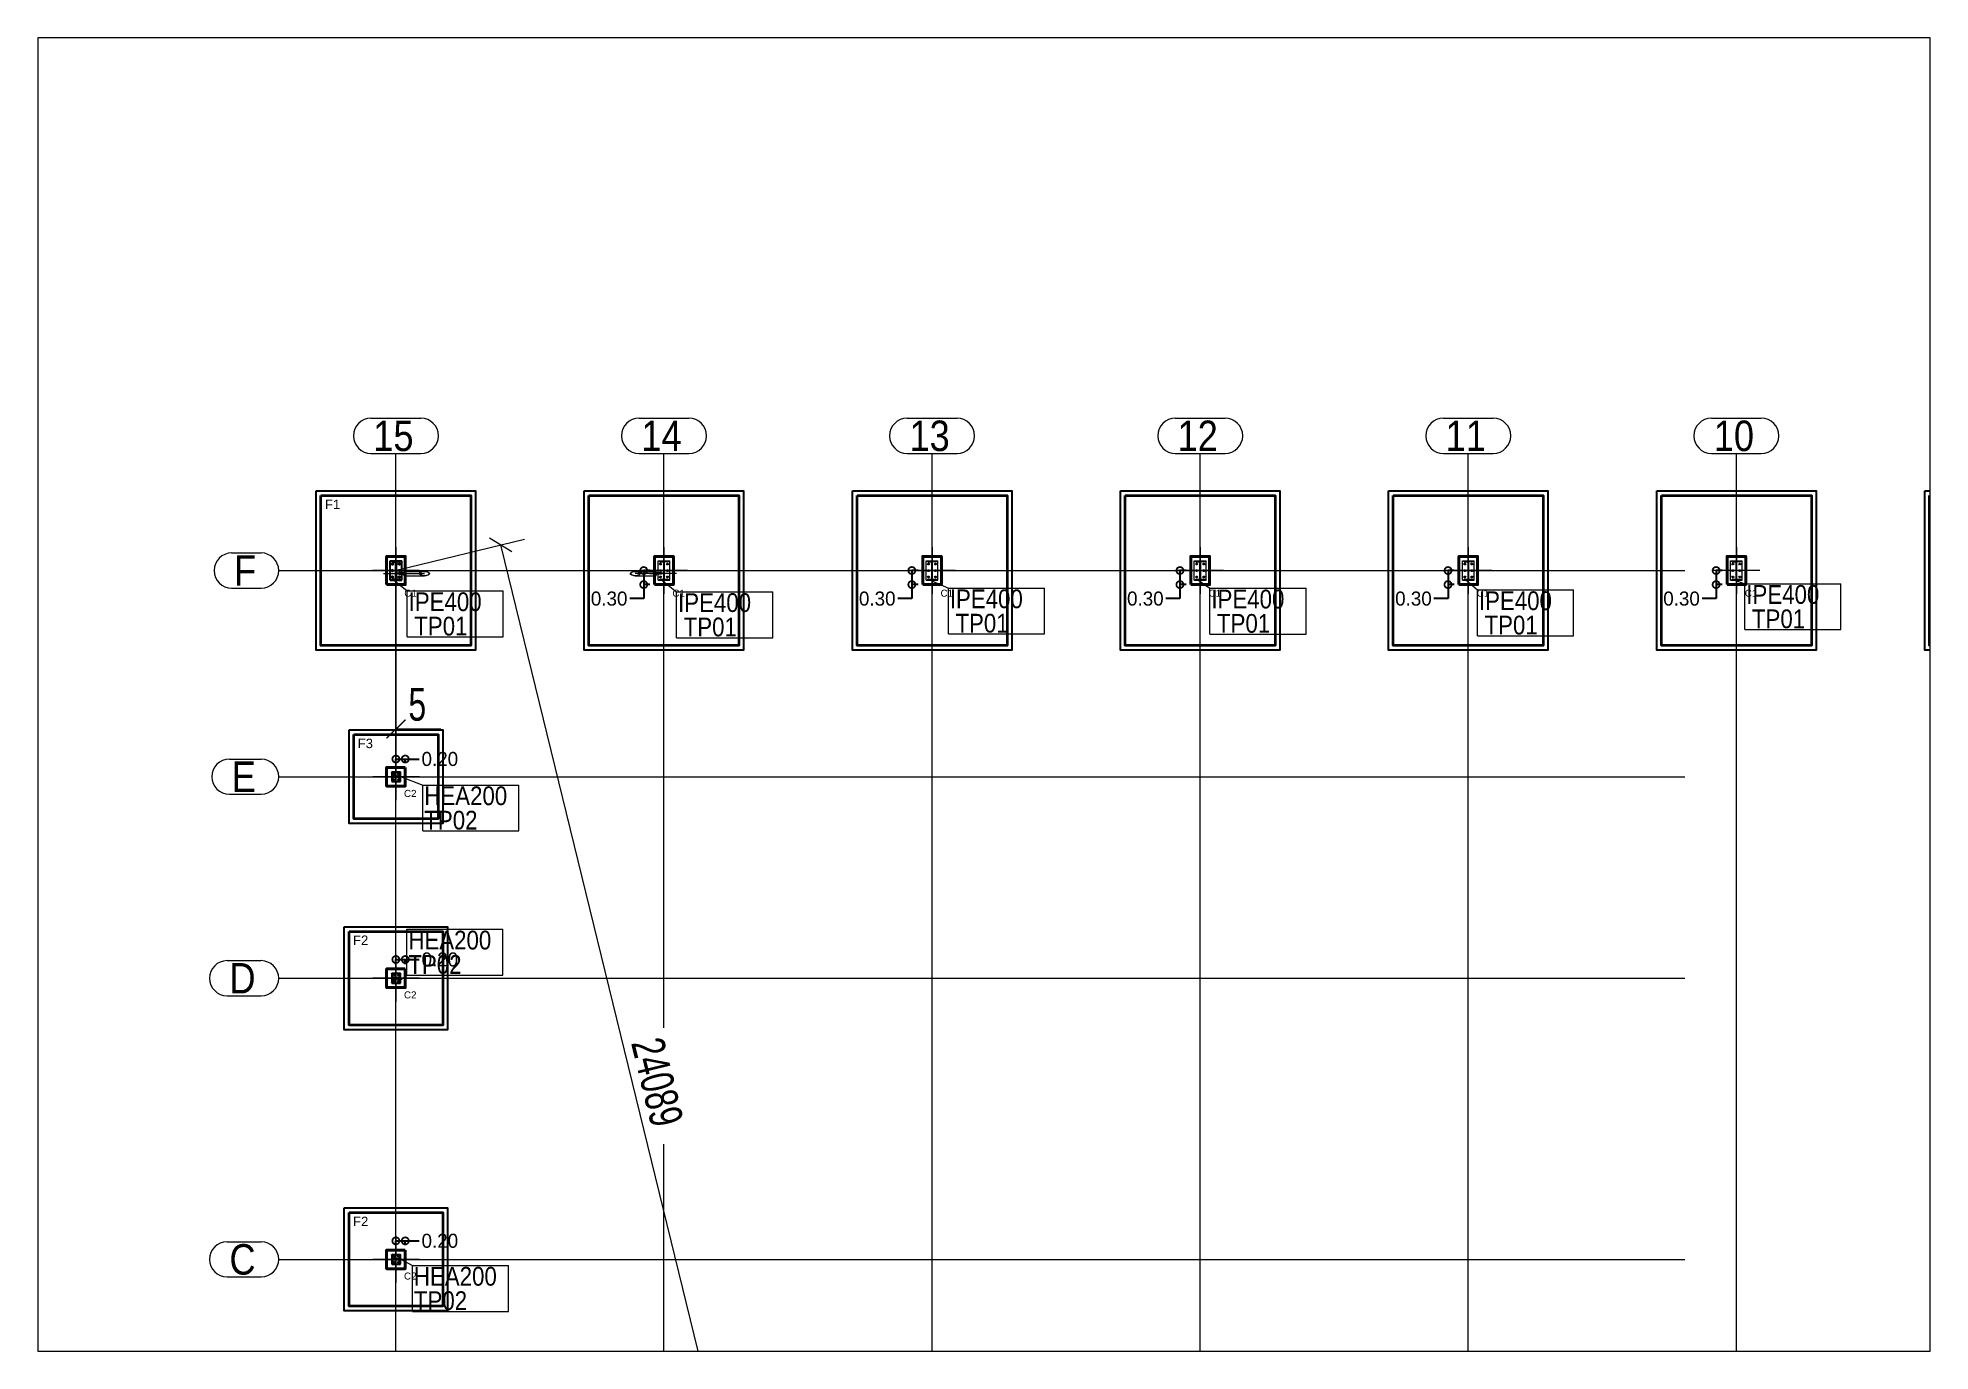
# Paper-space layout '04' of a CAD drawing. Header units: millimetres. Extents: x 5 to 409, y 5 to 286.
# The model-space entities are those that its viewports show. They can reach past a viewport. Long polylines and large blocks are cut down to what shows.
import ezdxf

# ---------------------------------------------------------------- set-up
doc = ezdxf.new("R2010")
doc.units = ezdxf.units.MM
doc.header["$PDMODE"] = 35
doc.linetypes.add('XKITLINE00', pattern=[0])
doc.linetypes.add('XKITLINE03', pattern=[6, 3, -1, 1, -1])
for name, color, linetype, lineweight in [('Bolt', 7, 'Continuous', 0), ('Column', 7, 'Continuous', 40), ('foundation', 7, 'Continuous', 35), ('Part', 2, 'Continuous', 0), ('PartMark', 3, 'Continuous', 0), ('S-GRID', 1, 'Continuous', 0), ('Z-DIMENSIONS', 1, 'Continuous', 0)]:
    doc.layers.add(name, color=color, linetype=linetype, lineweight=lineweight)
for name, color, linetype in [('dim_axis', 251, 'Continuous'), ('dim_axis @ 100', 251, 'Continuous'), ('plain foundation', 8, 'Continuous'), ('Steel Section', 7, 'Continuous'), ('text', 7, 'Continuous')]:
    doc.layers.add(name, color=color, linetype=linetype)
doc.styles.add('Andalus1', font='andlso.ttf', dxfattribs={"height": 3})
doc.styles.add('Arial', font='arial.ttf', dxfattribs={"height": 2.034003})
doc.styles.add('Arial2', font='arial.ttf', dxfattribs={"height": 300})
doc.styles.add('ARIAL_NARROW', font='ARIALN.TTF')
doc.dimstyles.new('Annotative1', dxfattribs={"dimscale": 0, "dimtxt": 3, "dimasz": 3, "dimexe": 0, "dimexo": 1, "dimtad": 0, "dimtih": 1, "dimtoh": 1, "dimlfac": 0.001, "dimzin": 1, "dimdsep": 46, "dimtxsty": 'Andalus1', "dimblk": 'DOTSMALL', "dimcen": 2.5, "dimclrd": 256, "dimclre": 256, "dimclrt": 256, "dimadec": 4, "dimazin": 0, "dimtfac": 1, "dimtmove": 0, "dimatfit": 3, "dimldrblk": 'DOTSMALL', "dimfxl": 1, "dimlwd": -1, "dimlwe": -1, "dimarcsym": 0})

# ---------------------------------------------------------------- blocks, each defined once
blk = doc.blocks.new('_DotSmall')
at = {"color": 0, "linetype": 'ByBlock', "const_width": 0.5}
blk.add_lwpolyline([(-0.0625, 0, 1), (0.0625, 0, 1)], format="xyb", close=True, dxfattribs=at)
blk = doc.blocks.new('*D156')
at = {"layer": 'Defpoints', "color": 0, "transparency": 16777216}
for p in [(427802, 59073), (427602, 58896), (427802, 58896)]:
    blk.add_point(p, dxfattribs=at)
at = {"layer": 'dim_axis', "transparency": 16777216}
for p, q in [((427602, 58996), (427602, 59073)), ((427602, 59073), (427802, 59073)), ((427802, 58996), (427802, 59073)), ((427802, 59073), (428102, 59073))]:
    blk.add_line(p, q, dxfattribs=at)
at = {"layer": 'dim_axis', "transparency": 16777216, "xscale": 300, "yscale": 300, "zscale": 300, "rotation": 180}
blk.add_blockref('_DotSmall', (427602, 59073), dxfattribs=at)
at = {"layer": 'dim_axis', "transparency": 16777216, "xscale": 300, "yscale": 300, "zscale": 300}
blk.add_blockref('_DotSmall', (427802, 59073), dxfattribs=at)
at = {"layer": 'dim_axis', "transparency": 16777216, "insert": (428540, 59073), "char_height": 300, "attachment_point": 5, "style": 'Andalus1'}
blk.add_mtext('0.20', dxfattribs=at)
blk = doc.blocks.new('*D157')
at = {"layer": 'Defpoints', "color": 0, "transparency": 16777216}
for p in [(427602, 54596), (427802, 54795), (427802, 54596)]:
    blk.add_point(p, dxfattribs=at)
at = {"layer": 'dim_axis', "transparency": 16777216}
for p, q in [((427602, 54696), (427602, 54795)), ((427602, 54795), (427802, 54795)), ((427802, 54696), (427802, 54795)), ((427802, 54795), (428102, 54795))]:
    blk.add_line(p, q, dxfattribs=at)
at = {"layer": 'dim_axis', "transparency": 16777216, "xscale": 300, "yscale": 300, "zscale": 300, "rotation": 180}
blk.add_blockref('_DotSmall', (427602, 54795), dxfattribs=at)
at = {"layer": 'dim_axis', "transparency": 16777216, "xscale": 300, "yscale": 300, "zscale": 300}
blk.add_blockref('_DotSmall', (427802, 54795), dxfattribs=at)
at = {"layer": 'dim_axis', "transparency": 16777216, "insert": (428540, 54795), "char_height": 300, "attachment_point": 5, "style": 'Andalus1'}
blk.add_mtext('0.20', dxfattribs=at)
blk = doc.blocks.new('*D158')
at = {"layer": 'Defpoints', "color": 0, "transparency": 16777216}
for p in [(427602, 48596), (427802, 48791), (427802, 48596)]:
    blk.add_point(p, dxfattribs=at)
at = {"layer": 'dim_axis', "transparency": 16777216}
for p, q in [((427602, 48696), (427602, 48791)), ((427602, 48791), (427802, 48791)), ((427802, 48696), (427802, 48791)), ((427802, 48791), (428102, 48791))]:
    blk.add_line(p, q, dxfattribs=at)
at = {"layer": 'dim_axis', "transparency": 16777216, "xscale": 300, "yscale": 300, "zscale": 300, "rotation": 180}
blk.add_blockref('_DotSmall', (427602, 48791), dxfattribs=at)
at = {"layer": 'dim_axis', "transparency": 16777216, "xscale": 300, "yscale": 300, "zscale": 300}
blk.add_blockref('_DotSmall', (427802, 48791), dxfattribs=at)
at = {"layer": 'dim_axis', "transparency": 16777216, "insert": (428540, 48791), "char_height": 300, "attachment_point": 5, "style": 'Andalus1'}
blk.add_mtext('0.20', dxfattribs=at)
blk = doc.blocks.new('*D175')
at = {"layer": 'Defpoints', "color": 0, "transparency": 16777216}
for p in [(461722, 63096), (461490, 62796), (461722, 62796)]:
    blk.add_point(p, dxfattribs=at)
at = {"layer": 'dim_axis', "transparency": 16777216}
for p, q in [((461622, 63096), (461490, 63096)), ((461490, 63096), (461490, 62796)), ((461622, 62796), (461490, 62796)), ((461490, 62796), (461490, 62496)), ((461490, 62496), (461190, 62496))]:
    blk.add_line(p, q, dxfattribs=at)
at = {"layer": 'dim_axis', "transparency": 16777216, "xscale": 300, "yscale": 300, "zscale": 300}
for p, rotation in [((461490, 63096), 90), ((461490, 62796), 270)]:
    blk.add_blockref('_DotSmall', p, dxfattribs=dict(at, rotation=rotation))
at = {"layer": 'dim_axis', "transparency": 16777216, "insert": (460752, 62496), "char_height": 300, "attachment_point": 5, "style": 'Andalus1'}
blk.add_mtext('0.30', dxfattribs=at)
blk = doc.blocks.new('*D177')
at = {"layer": 'Defpoints', "color": 0, "transparency": 16777216}
for p in [(456002, 63096), (455770, 62796), (456002, 62796)]:
    blk.add_point(p, dxfattribs=at)
at = {"layer": 'dim_axis', "transparency": 16777216}
for p, q in [((455902, 63096), (455770, 63096)), ((455770, 63096), (455770, 62796)), ((455902, 62796), (455770, 62796)), ((455770, 62796), (455770, 62496)), ((455770, 62496), (455470, 62496))]:
    blk.add_line(p, q, dxfattribs=at)
at = {"layer": 'dim_axis', "transparency": 16777216, "xscale": 300, "yscale": 300, "zscale": 300}
for p, rotation in [((455770, 63096), 90), ((455770, 62796), 270)]:
    blk.add_blockref('_DotSmall', p, dxfattribs=dict(at, rotation=rotation))
at = {"layer": 'dim_axis', "transparency": 16777216, "insert": (455032, 62496), "char_height": 300, "attachment_point": 5, "style": 'Andalus1'}
blk.add_mtext('0.30', dxfattribs=at)
blk = doc.blocks.new('*D179')
at = {"layer": 'Defpoints', "color": 0, "transparency": 16777216}
for p in [(450282, 63096), (450050, 62796), (450282, 62796)]:
    blk.add_point(p, dxfattribs=at)
at = {"layer": 'dim_axis', "transparency": 16777216}
for p, q in [((450182, 63096), (450050, 63096)), ((450050, 63096), (450050, 62796)), ((450182, 62796), (450050, 62796)), ((450050, 62796), (450050, 62496)), ((450050, 62496), (449750, 62496))]:
    blk.add_line(p, q, dxfattribs=at)
at = {"layer": 'dim_axis', "transparency": 16777216, "xscale": 300, "yscale": 300, "zscale": 300}
for p, rotation in [((450050, 63096), 90), ((450050, 62796), 270)]:
    blk.add_blockref('_DotSmall', p, dxfattribs=dict(at, rotation=rotation))
at = {"layer": 'dim_axis', "transparency": 16777216, "insert": (449312, 62496), "char_height": 300, "attachment_point": 5, "style": 'Andalus1'}
blk.add_mtext('0.30', dxfattribs=at)
blk = doc.blocks.new('*D181')
at = {"layer": 'Defpoints', "color": 0, "transparency": 16777216}
for p in [(444562, 63096), (444330, 62796), (444562, 62796)]:
    blk.add_point(p, dxfattribs=at)
at = {"layer": 'dim_axis', "transparency": 16777216}
for p, q in [((444462, 63096), (444330, 63096)), ((444330, 63096), (444330, 62796)), ((444462, 62796), (444330, 62796)), ((444330, 62796), (444330, 62496)), ((444330, 62496), (444030, 62496))]:
    blk.add_line(p, q, dxfattribs=at)
at = {"layer": 'dim_axis', "transparency": 16777216, "xscale": 300, "yscale": 300, "zscale": 300}
for p, rotation in [((444330, 63096), 90), ((444330, 62796), 270)]:
    blk.add_blockref('_DotSmall', p, dxfattribs=dict(at, rotation=rotation))
at = {"layer": 'dim_axis', "transparency": 16777216, "insert": (443592, 62496), "char_height": 300, "attachment_point": 5, "style": 'Andalus1'}
blk.add_mtext('0.30', dxfattribs=at)
blk = doc.blocks.new('*D183')
at = {"layer": 'Defpoints', "color": 0, "transparency": 16777216}
for p in [(438842, 63096), (438610, 62796), (438842, 62796)]:
    blk.add_point(p, dxfattribs=at)
at = {"layer": 'dim_axis', "transparency": 16777216}
for p, q in [((438742, 63096), (438610, 63096)), ((438610, 63096), (438610, 62796)), ((438742, 62796), (438610, 62796)), ((438610, 62796), (438610, 62496)), ((438610, 62496), (438310, 62496))]:
    blk.add_line(p, q, dxfattribs=at)
at = {"layer": 'dim_axis', "transparency": 16777216, "xscale": 300, "yscale": 300, "zscale": 300}
for p, rotation in [((438610, 63096), 90), ((438610, 62796), 270)]:
    blk.add_blockref('_DotSmall', p, dxfattribs=dict(at, rotation=rotation))
at = {"layer": 'dim_axis', "transparency": 16777216, "insert": (437872, 62496), "char_height": 300, "attachment_point": 5, "style": 'Andalus1'}
blk.add_mtext('0.30', dxfattribs=at)
blk = doc.blocks.new('*D185')
at = {"layer": 'Defpoints', "color": 0, "transparency": 16777216}
for p in [(433122, 63096), (432890, 62796), (433122, 62796)]:
    blk.add_point(p, dxfattribs=at)
at = {"layer": 'dim_axis', "transparency": 16777216}
for p, q in [((433022, 63096), (432890, 63096)), ((432890, 63096), (432890, 62796)), ((433022, 62796), (432890, 62796)), ((432890, 62796), (432890, 62496)), ((432890, 62496), (432590, 62496))]:
    blk.add_line(p, q, dxfattribs=at)
at = {"layer": 'dim_axis', "transparency": 16777216, "xscale": 300, "yscale": 300, "zscale": 300}
for p, rotation in [((432890, 63096), 90), ((432890, 62796), 270)]:
    blk.add_blockref('_DotSmall', p, dxfattribs=dict(at, rotation=rotation))
at = {"layer": 'dim_axis', "transparency": 16777216, "insert": (432152, 62496), "char_height": 300, "attachment_point": 5, "style": 'Andalus1'}
blk.add_mtext('0.30', dxfattribs=at)
blk = doc.blocks.new('bng')
at = {"layer": 'Bolt', "linetype": 'XKITLINE00', "lineweight": 0}
for p, q in [((427655.27428, 63056.04028), (427765.87522, 63056.04028)), ((427655.27428, 63046.04028), (427655.27428, 63056.04028)), ((427655.27428, 63016.04028), (427655.27428, 63026.04028)), ((427655.27428, 63016.04028), (427765.87522, 63016.04028)), ((427664.29209, 63046.04028), (427664.29209, 63056.04028)), ((427664.29209, 63016.04028), (427664.29209, 63026.04028)), ((427679.81277, 63046.04028), (427679.81277, 63056.04028)), ((427679.81277, 63016.04028), (427679.81277, 63026.04028)), ((427686.31565, 63046.04028), (427686.31565, 63056.04028)), ((427686.31565, 63016.04028), (427686.31565, 63026.04028)), ((427689.32167, 63046.04028), (427689.32167, 63056.04028)), ((427689.32167, 63016.04028), (427689.32167, 63026.04028)), ((427704.84235, 63046.04028), (427704.84235, 63056.04028)), ((427704.84235, 63016.04028), (427704.84235, 63026.04028)), ((427709.80427, 63046.04028), (427709.80427, 63056.04028)), ((427709.80427, 63016.04028), (427709.80427, 63026.04028)), ((427718.82208, 63046.04028), (427718.82208, 63056.04028)), ((427718.82208, 63016.04028), (427718.82208, 63026.04028)), ((427734.34277, 63046.04028), (427734.34277, 63056.04028)), ((427734.34277, 63016.04028), (427734.34277, 63026.04028)), ((427740.84564, 63046.04028), (427740.84564, 63056.04028)), ((427740.84564, 63016.04028), (427740.84564, 63026.04028)), ((427743.85166, 63046.04028), (427743.85166, 63056.04028)), ((427743.85166, 63016.04028), (427743.85166, 63026.04028)), ((427759.37235, 63046.04028), (427759.37235, 63056.04028)), ((427759.37235, 63016.04028), (427759.37235, 63026.04028)), ((427765.87522, 63046.04028), (427765.87522, 63056.04028)), ((427765.87522, 63016.04028), (427765.87522, 63021.83319)), ((433158.4668, 63056.04029), (433269.06775, 63056.04029)), ((433158.4668, 63046.04029), (433158.4668, 63056.04029)), ((433158.4668, 63016.04029), (433158.4668, 63021.83317)), ((433269.06775, 63016.04029), (433158.4668, 63016.04029)), ((433164.96968, 63046.04029), (433164.96968, 63056.04029)), ((433164.96968, 63016.04029), (433164.96968, 63026.04029)), ((433180.49036, 63046.04029), (433180.49036, 63056.04029)), ((433180.49036, 63016.04029), (433180.49036, 63026.04029)), ((433183.49638, 63046.04029), (433183.49638, 63056.04029)), ((433183.49638, 63016.04029), (433183.49638, 63026.04029)), ((433189.99925, 63046.04029), (433189.99925, 63056.04029)), ((433189.99925, 63016.04029), (433189.99925, 63026.04029)), ((433205.51994, 63046.04029), (433205.51994, 63056.04029)), ((433205.51994, 63016.04029), (433205.51994, 63026.04029)), ((433214.53775, 63046.04029), (433214.53775, 63056.04029)), ((433214.53775, 63016.04029), (433214.53775, 63026.04029)), ((433219.49967, 63046.04029), (433219.49967, 63056.04029)), ((433219.49967, 63016.04029), (433219.49967, 63026.04029)), ((433235.02036, 63046.04029), (433235.02036, 63056.04029)), ((433235.02036, 63016.04029), (433235.02036, 63026.04029)), ((433238.02637, 63046.04029), (433238.02637, 63056.04029)), ((433238.02637, 63016.04029), (433238.02637, 63026.04029)), ((433244.52925, 63046.04029), (433244.52925, 63056.04029)), ((433244.52925, 63016.04029), (433244.52925, 63026.04029)), ((433260.04993, 63046.04029), (433260.04993, 63056.04029)), ((433260.04993, 63016.04029), (433260.04993, 63026.04029)), ((433269.06775, 63046.04029), (433269.06775, 63056.04029)), ((433269.06775, 63026.04029), (433269.06775, 63016.04029))]:
    blk.add_line(p, q, dxfattribs=at)
at = {"layer": 'Column', "lineweight": 40}
for points in [[(427402.17101, 62796.04029), (427802.17101, 62796.04029), (427802.17101, 63396.04029), (427402.17101, 63396.04029)], [(433122.17101, 62796.04029), (433522.17101, 62796.04029), (433522.17101, 63396.04029), (433122.17101, 63396.04029)], [(438842.17101, 62796.04029), (439242.17101, 62796.04029), (439242.17101, 63396.04029), (438842.17101, 63396.04029)], [(444562.17101, 62796.04029), (444962.17101, 62796.04029), (444962.17101, 63396.04029), (444562.17101, 63396.04029)], [(450282.17101, 62796.04029), (450682.17101, 62796.04029), (450682.17101, 63396.04029), (450282.17101, 63396.04029)], [(456002.17101, 62796.04029), (456402.17101, 62796.04029), (456402.17101, 63396.04029), (456002.17101, 63396.04029)], [(427802.17102, 58896.04028), (427402.17102, 58896.04028), (427402.17102, 58496.04028), (427802.17102, 58496.04028)], [(427802.17102, 54596.04028), (427402.17102, 54596.04028), (427402.17102, 54196.04028), (427802.17102, 54196.04028)], [(427802.17102, 48596.04028), (427402.17102, 48596.04028), (427402.17102, 48196.04028), (427802.17102, 48196.04028)]]:
    blk.add_lwpolyline(points, close=True, dxfattribs=at)
at = {"layer": 'foundation'}
for points in [[(426002.17101, 64696.04029), (429202.17101, 64696.04029), (429202.17101, 61496.04029), (426002.17101, 61496.04029)], [(431722.17101, 64696.04029), (434922.17101, 64696.04029), (434922.17101, 61496.04029), (431722.17101, 61496.04029)], [(437442.17101, 64696.04029), (440642.17101, 64696.04029), (440642.17101, 61496.04029), (437442.17101, 61496.04029)], [(443162.17101, 64696.04029), (446362.17101, 64696.04029), (446362.17101, 61496.04029), (443162.17101, 61496.04029)], [(448882.17101, 64696.04029), (452082.17101, 64696.04029), (452082.17101, 61496.04029), (448882.17101, 61496.04029)], [(454602.17101, 64696.04029), (457802.17101, 64696.04029), (457802.17101, 61496.04029), (454602.17101, 61496.04029)], [(460322.17101, 64696.04029), (463522.17101, 64696.04029), (463522.17101, 61496.04029), (460322.17101, 61496.04029)], [(426702.17101, 59596.04029), (428502.17101, 59596.04029), (428502.17101, 57796.04029), (426702.17101, 57796.04029)], [(426602.17101, 55396.04029), (428602.17101, 55396.04029), (428602.17101, 53396.04029), (426602.17101, 53396.04029)], [(426602.17101, 49396.04029), (428602.17101, 49396.04029), (428602.17101, 47396.04029), (426602.17101, 47396.04029)]]:
    blk.add_lwpolyline(points, close=True, dxfattribs=at)
at = {"layer": 'Part', "linetype": 'XKITLINE03', "lineweight": 0}
for p, q in [((427602.17101, 63596.04029), (427602.17101, 62596.04029)), ((433322.17101, 63596.04029), (433322.17101, 62596.04029)), ((439042.17101, 63596.04029), (439042.17101, 62596.04029)), ((444762.17101, 63596.04029), (444762.17101, 62596.04029)), ((450482.17101, 63596.04029), (450482.17101, 62596.04029)), ((456202.17101, 63596.04029), (456202.17101, 62596.04029)), ((428102.17101, 63096.04029), (427102.17101, 63096.04029)), ((427337.95313, 63031.04029), (428214.10802, 63031.04029)), ((433586.38889, 63031.04029), (432710.234, 63031.04029)), ((433822.17101, 63096.04029), (432822.17101, 63096.04029)), ((439542.17101, 63096.04029), (438542.17101, 63096.04029)), ((445262.17101, 63096.04029), (444262.17101, 63096.04029)), ((450982.17101, 63096.04029), (449982.17101, 63096.04029)), ((456702.17101, 63096.04029), (455702.17101, 63096.04029)), ((427527.17101, 62956.04029), (427527.17101, 62956.04029)), ((433247.17101, 62956.04029), (433247.17101, 62956.04029)), ((438967.17101, 62956.04029), (438967.17101, 62956.04029)), ((444687.17101, 62956.04029), (444687.17101, 62956.04029)), ((450407.17101, 62956.04029), (450407.17101, 62956.04029)), ((456127.17101, 62956.04029), (456127.17101, 62956.04029)), ((427607.17101, 58196.04029), (427607.17101, 59196.04029)), ((428107.17101, 58696.04029), (427107.17101, 58696.04029)), ((427557.17101, 58761.04029), (427557.17101, 58761.04029)), ((427607.17101, 53896.04029), (427607.17101, 54896.04029)), ((428107.17101, 54396.04029), (427107.17101, 54396.04029)), ((427557.17101, 54461.04029), (427557.17101, 54461.04029)), ((427607.17101, 47896.04029), (427607.17101, 48896.04029)), ((427557.17101, 48461.04029), (427557.17101, 48461.04029)), ((428107.17101, 48396.04029), (427107.17101, 48396.04029))]:
    blk.add_line(p, q, dxfattribs=at)
at = {"layer": 'Part', "linetype": 'XKITLINE00', "lineweight": 0}
for p, q in [((427477.17101, 62891.04029), (427477.17101, 63301.04029)), ((427477.17101, 63301.04029), (427727.17101, 63301.04029)), ((427506.3864, 63236.04029), (427516.77871, 63254.04029)), ((427516.77871, 63218.04029), (427506.3864, 63236.04029)), ((427506.3864, 63096.04029), (427516.77871, 63114.04029)), ((427516.77871, 63078.04029), (427506.3864, 63096.04029)), ((427512.17101, 63282.54029), (427512.17101, 63296.04029)), ((427512.17101, 63296.04029), (427692.17101, 63296.04029)), ((427512.17101, 63282.54029), (427597.87101, 63282.54029)), ((427512.91487, 63282.54029), (427526.41487, 63296.04029)), ((427516.77871, 63254.04029), (427537.56332, 63254.04029)), ((427537.56332, 63218.04029), (427516.77871, 63218.04029)), ((427516.77871, 63114.04029), (427537.56332, 63114.04029)), ((427537.56332, 63078.04029), (427516.77871, 63078.04029)), ((427537.56332, 63254.04029), (427547.95562, 63236.04029)), ((427547.95562, 63236.04029), (427537.56332, 63218.04029)), ((427537.56332, 63114.04029), (427547.95562, 63096.04029)), ((427547.95562, 63096.04029), (427537.56332, 63078.04029)), ((427597.87101, 62909.54029), (427597.87101, 63282.54029)), ((427597.87101, 63084.61835), (427606.47101, 63093.21835)), ((427692.17101, 63282.54029), (427606.47101, 63282.54029)), ((427606.47101, 63282.54029), (427606.47101, 62909.54029)), ((427606.47101, 63046.04028), (427766.35591, 63046.04028)), ((427744.84876, 63036.04028), (427606.47101, 63036.04028)), ((427630.87205, 63026.04028), (427630.87205, 63036.04028)), ((427910.56686, 63026.04028), (427630.87205, 63026.04028)), ((427635.78878, 63026.04028), (427635.78878, 63036.04028)), ((427656.3864, 63236.04029), (427666.77871, 63254.04029)), ((427666.77871, 63218.04029), (427656.3864, 63236.04029)), ((427656.3864, 63096.04029), (427666.77871, 63114.04029)), ((427666.77871, 63078.04029), (427656.3864, 63096.04029)), ((427666.77871, 63254.04029), (427687.56332, 63254.04029)), ((427687.56332, 63218.04029), (427666.77871, 63218.04029)), ((427666.77871, 63114.04029), (427687.56332, 63114.04029)), ((427687.56332, 63078.04029), (427666.77871, 63078.04029)), ((427687.56332, 63254.04029), (427697.95562, 63236.04029)), ((427697.95562, 63236.04029), (427687.56332, 63218.04029)), ((427687.56332, 63114.04029), (427697.95562, 63096.04029)), ((427697.95562, 63096.04029), (427687.56332, 63078.04029)), ((427692.17101, 63296.04029), (427692.17101, 63282.54029)), ((427727.17101, 63046.04028), (427727.17101, 63301.04029)), ((427727.17101, 62891.04029), (427727.17101, 63026.04028)), ((427740.44773, 63036.04028), (427740.44773, 63046.04028)), ((427744.84876, 63036.04028), (427910.56686, 63036.04028)), ((427766.84026, 63051.87739), (427765.52612, 63036.04028)), ((427765.52612, 63026.04028), (427766.84026, 63010.20318)), ((427771.76411, 63069.54224), (427766.84026, 63051.87739)), ((427766.84026, 63010.20318), (427771.76411, 62992.53833)), ((427770.07029, 63036.04028), (427771.38442, 63051.87739)), ((427771.38442, 63010.20318), (427770.07029, 63026.04028)), ((427771.38442, 63051.87739), (427776.30827, 63069.54224)), ((427776.30827, 62992.53833), (427771.38442, 63010.20318)), ((427779.13317, 63081.34552), (427771.76411, 63069.54224)), ((427771.76411, 62992.53833), (427779.13317, 62980.73505)), ((427775.23847, 63048.05056), (427774.24188, 63036.04028)), ((427774.24188, 63026.04028), (427775.23847, 63014.03001)), ((427779.25804, 63062.47118), (427775.23847, 63048.05056)), ((427775.23847, 63014.03001), (427779.25804, 62999.60939)), ((427776.30827, 63069.54224), (427783.67734, 63081.34552)), ((427783.67734, 62980.73505), (427776.30827, 62992.53833)), ((427787.82557, 63085.49027), (427779.13317, 63081.34552)), ((427785.27374, 63072.10673), (427779.25804, 63062.47118)), ((427779.25804, 62999.60939), (427785.27374, 62989.97384)), ((427783.67734, 63081.34552), (427792.36974, 63085.49027)), ((427792.36974, 63075.49029), (427785.27374, 63072.10673)), ((427785.27374, 62989.97384), (427792.36974, 62986.59029)), ((427787.82557, 63085.49027), (427792.36974, 63085.49027)), ((427792.36974, 63085.49027), (427801.06214, 63081.34552)), ((427792.36974, 63075.49029), (428214.10802, 63075.49029)), ((427792.36974, 62986.59029), (428214.10802, 62986.59029)), ((427801.06214, 63081.34552), (427804.7177, 63075.49029)), ((427804.7177, 62986.59029), (427801.06214, 62980.73505)), ((427903.89458, 63026.04028), (427903.89458, 63036.04028)), ((427910.56687, 63036.04028), (427910.15198, 63031.04029)), ((427910.15198, 63031.04029), (427910.56687, 63026.04028)), ((428107.55409, 63031.04029), (428115.66502, 63048.05056)), ((428115.66502, 63014.03001), (428107.55409, 63031.04029)), ((428115.66502, 63048.05056), (428138.76301, 63062.47118)), ((428115.66502, 63014.03001), (428115.66502, 63014.03001)), ((428115.66502, 63014.03001), (428115.66502, 63014.03001)), ((428138.76301, 62999.60939), (428115.66502, 63014.03001)), ((428124.52379, 63046.51983), (428117.14274, 63031.04029)), ((428117.14274, 63031.04029), (428124.52379, 63015.56074)), ((428145.54321, 63059.64275), (428124.52379, 63046.51983)), ((428124.52379, 63015.56074), (428145.54321, 63002.43782)), ((428138.76301, 63062.47118), (428173.33159, 63072.10673)), ((428173.33159, 62989.97384), (428138.76301, 62999.60939)), ((428177.00101, 63068.41121), (428145.54321, 63059.64275)), ((428145.54321, 63002.43782), (428177.00101, 62993.66936)), ((428173.33159, 63072.10673), (428214.10802, 63075.49029)), ((428214.10802, 62986.59029), (428173.33159, 62989.97384)), ((428214.10802, 63071.49029), (428177.00101, 63068.41121)), ((428177.00101, 62993.66936), (428214.10802, 62990.59029)), ((428199.15579, 63070.24958), (428195.46227, 63073.94309)), ((428214.10802, 63075.49029), (428254.88444, 63072.10673)), ((428251.21502, 63068.41121), (428214.10802, 63071.49029)), ((428214.10802, 62990.59029), (428251.21502, 62993.66936)), ((428254.88444, 62989.97384), (428214.10802, 62986.59029)), ((428282.67282, 63059.64275), (428251.21502, 63068.41121)), ((428251.21502, 62993.66936), (428282.67282, 63002.43782)), ((428254.88444, 63072.10673), (428289.45302, 63062.47118)), ((428289.45302, 62999.60939), (428254.88444, 62989.97384)), ((428274.08079, 62995.32458), (428270.39096, 62999.0144)), ((428303.69225, 63046.51983), (428282.67282, 63059.64275)), ((428282.67282, 63002.43782), (428303.69225, 63015.56074)), ((428289.45302, 63062.47118), (428312.55101, 63048.05056)), ((428312.55101, 63014.03001), (428289.45302, 62999.60939)), ((428311.07329, 63031.04029), (428303.69225, 63046.51983)), ((428303.69225, 63015.56074), (428311.07329, 63031.04029)), ((428312.55101, 63048.05056), (428320.66195, 63031.04029)), ((428320.66195, 63031.04029), (428312.55101, 63014.03001)), ((432603.68007, 63031.04029), (432611.79101, 63048.05056)), ((432611.79101, 63014.03001), (432603.68007, 63031.04029)), ((432611.79101, 63048.05056), (432634.889, 63062.47118)), ((432611.79101, 63014.03001), (432611.79101, 63014.03001)), ((432611.79101, 63014.03001), (432611.79101, 63014.03001)), ((432634.889, 62999.60939), (432611.79101, 63014.03001)), ((432620.64977, 63046.51983), (432613.26873, 63031.04029)), ((432613.26873, 63031.04029), (432620.64977, 63015.56074)), ((432641.6692, 63059.64275), (432620.64977, 63046.51983)), ((432620.64977, 63015.56074), (432641.6692, 63002.43782)), ((432634.889, 63062.47118), (432669.45758, 63072.10673)), ((432669.45758, 62989.97384), (432634.889, 62999.60939)), ((432673.127, 63068.41121), (432641.6692, 63059.64275)), ((432641.6692, 63002.43782), (432673.127, 62993.66936)), ((432669.45758, 63072.10673), (432710.234, 63075.49029)), ((432710.234, 62986.59029), (432669.45758, 62989.97384)), ((432710.234, 63071.49029), (432673.127, 63068.41121)), ((432673.127, 62993.66936), (432710.234, 62990.59029)), ((432695.28177, 63070.24958), (432691.58825, 63073.94309)), ((432710.234, 63075.49029), (432751.01043, 63072.10673)), ((432710.234, 63075.49029), (433131.97228, 63075.49029)), ((432747.34101, 63068.41121), (432710.234, 63071.49029)), ((432710.234, 62990.59029), (432747.34101, 62993.66936)), ((432751.01043, 62989.97384), (432710.234, 62986.59029)), ((432710.234, 62986.59029), (433131.97228, 62986.59029)), ((432778.79881, 63059.64275), (432747.34101, 63068.41121)), ((432747.34101, 62993.66936), (432778.79881, 63002.43782)), ((432751.01043, 63072.10673), (432785.57901, 63062.47118)), ((432785.57901, 62999.60939), (432751.01043, 62989.97384)), ((432770.20677, 62995.32458), (432766.51694, 62999.0144)), ((432799.81824, 63046.51983), (432778.79881, 63059.64275)), ((432778.79881, 63002.43782), (432799.81824, 63015.56074)), ((432785.57901, 63062.47118), (432808.677, 63048.05056)), ((432808.677, 63014.03001), (432785.57901, 62999.60939)), ((432807.19928, 63031.04029), (432799.81824, 63046.51983)), ((432799.81824, 63015.56074), (432807.19928, 63031.04029)), ((432808.677, 63048.05056), (432816.78793, 63031.04029)), ((432816.78793, 63031.04029), (432808.677, 63014.03001)), ((433014.19005, 63031.04029), (433013.77515, 63036.04029)), ((433013.77516, 63036.04029), (433179.49325, 63036.04029)), ((433013.77516, 63026.04029), (433014.19005, 63031.04029)), ((433293.46997, 63026.04029), (433013.77516, 63026.04029)), ((433020.44745, 63026.04029), (433020.44745, 63036.04029)), ((433119.62432, 63075.49029), (433123.27988, 63081.34552)), ((433123.27988, 62980.73505), (433119.62432, 62986.59029)), ((433123.27988, 63081.34552), (433131.97228, 63085.49028)), ((433131.97228, 63085.49028), (433140.66469, 63081.34552)), ((433136.51645, 63085.49028), (433131.97228, 63085.49028)), ((433139.06828, 63072.10673), (433131.97228, 63075.49029)), ((433131.97228, 62986.59029), (433139.06828, 62989.97384)), ((433145.20885, 63081.34552), (433136.51645, 63085.49028)), ((433145.08398, 63062.47118), (433139.06828, 63072.10673)), ((433139.06828, 62989.97384), (433145.08398, 62999.60939)), ((433140.66469, 63081.34552), (433148.03375, 63069.54225)), ((433148.03375, 62992.53833), (433140.66469, 62980.73505)), ((433149.10355, 63048.05056), (433145.08398, 63062.47118)), ((433145.08398, 62999.60939), (433149.10355, 63014.03001)), ((433152.57791, 63069.54225), (433145.20885, 63081.34552)), ((433145.20885, 62980.73505), (433152.57791, 62992.53833)), ((433148.03375, 63069.54225), (433152.9576, 63051.8774)), ((433152.9576, 63010.20318), (433148.03375, 62992.53833)), ((433150.10014, 63036.04029), (433149.10355, 63048.05056)), ((433149.10355, 63014.03001), (433150.10014, 63026.04029)), ((433157.50176, 63051.8774), (433152.57791, 63069.54225)), ((433152.57791, 62992.53833), (433157.50176, 63010.20318)), ((433152.9576, 63051.8774), (433154.27173, 63036.04029)), ((433154.27173, 63026.04029), (433152.9576, 63010.20318)), ((433158.8159, 63036.04029), (433157.50176, 63051.8774)), ((433157.50176, 63010.20318), (433158.8159, 63026.04029)), ((433157.98612, 63046.04029), (433317.87101, 63046.04029)), ((433317.87101, 63036.04029), (433179.49325, 63036.04029)), ((433183.89429, 63036.04029), (433183.89429, 63046.04029)), ((433197.17101, 63046.04029), (433197.17101, 63301.04029)), ((433197.17101, 63301.04029), (433447.17101, 63301.04029)), ((433197.17101, 62891.04029), (433197.17101, 63026.04029)), ((433226.3864, 63236.04029), (433236.77871, 63254.04029)), ((433236.77871, 63218.04029), (433226.3864, 63236.04029)), ((433226.3864, 63096.04029), (433236.77871, 63114.04029)), ((433236.77871, 63078.04029), (433226.3864, 63096.04029)), ((433232.17101, 63282.54029), (433232.17101, 63296.04029)), ((433232.17101, 63296.04029), (433412.17101, 63296.04029)), ((433232.17101, 63282.54029), (433317.87101, 63282.54029)), ((433232.91487, 63282.54029), (433246.41487, 63296.04029)), ((433236.77871, 63254.04029), (433257.56332, 63254.04029)), ((433257.56332, 63218.04029), (433236.77871, 63218.04029)), ((433236.77871, 63114.04029), (433257.56332, 63114.04029)), ((433257.56332, 63078.04029), (433236.77871, 63078.04029)), ((433257.56332, 63254.04029), (433267.95562, 63236.04029)), ((433267.95562, 63236.04029), (433257.56332, 63218.04029)), ((433257.56332, 63114.04029), (433267.95562, 63096.04029)), ((433267.95562, 63096.04029), (433257.56332, 63078.04029)), ((433288.55324, 63026.04029), (433288.55324, 63036.04029)), ((433293.46997, 63036.04029), (433293.46997, 63026.04029)), ((433317.87101, 62909.54029), (433317.87101, 63282.54029)), ((433317.87101, 63084.61835), (433326.47101, 63093.21835)), ((433412.17101, 63282.54029), (433326.47101, 63282.54029)), ((433326.47101, 63282.54029), (433326.47101, 62909.54029)), ((433376.3864, 63236.04029), (433386.77871, 63254.04029)), ((433386.77871, 63218.04029), (433376.3864, 63236.04029)), ((433376.3864, 63096.04029), (433386.77871, 63114.04029)), ((433386.77871, 63078.04029), (433376.3864, 63096.04029)), ((433386.77871, 63254.04029), (433407.56332, 63254.04029)), ((433407.56332, 63218.04029), (433386.77871, 63218.04029)), ((433386.77871, 63114.04029), (433407.56332, 63114.04029)), ((433407.56332, 63078.04029), (433386.77871, 63078.04029)), ((433407.56332, 63254.04029), (433417.95562, 63236.04029)), ((433417.95562, 63236.04029), (433407.56332, 63218.04029)), ((433407.56332, 63114.04029), (433417.95562, 63096.04029)), ((433417.95562, 63096.04029), (433407.56332, 63078.04029)), ((433412.17101, 63296.04029), (433412.17101, 63282.54029)), ((433447.17101, 62891.04029), (433447.17101, 63301.04029)), ((438917.17101, 62891.04029), (438917.17101, 63301.04029)), ((438917.17101, 63301.04029), (439167.17101, 63301.04029)), ((438946.3864, 63236.04029), (438956.77871, 63254.04029)), ((438956.77871, 63218.04029), (438946.3864, 63236.04029)), ((438946.3864, 63096.04029), (438956.77871, 63114.04029)), ((438956.77871, 63078.04029), (438946.3864, 63096.04029)), ((438952.17101, 63282.54029), (438952.17101, 63296.04029)), ((438952.17101, 63296.04029), (439132.17101, 63296.04029)), ((438952.17101, 63282.54029), (439037.87101, 63282.54029)), ((438952.91487, 63282.54029), (438966.41487, 63296.04029)), ((438956.77871, 63254.04029), (438977.56332, 63254.04029)), ((438977.56332, 63218.04029), (438956.77871, 63218.04029)), ((438956.77871, 63114.04029), (438977.56332, 63114.04029)), ((438977.56332, 63078.04029), (438956.77871, 63078.04029)), ((438977.56332, 63254.04029), (438987.95562, 63236.04029)), ((438987.95562, 63236.04029), (438977.56332, 63218.04029)), ((438977.56332, 63114.04029), (438987.95562, 63096.04029)), ((438987.95562, 63096.04029), (438977.56332, 63078.04029)), ((439037.87101, 62909.54029), (439037.87101, 63282.54029)), ((439037.87101, 63084.61835), (439046.47101, 63093.21835)), ((439132.17101, 63282.54029), (439046.47101, 63282.54029)), ((439046.47101, 63282.54029), (439046.47101, 62909.54029)), ((439096.3864, 63236.04029), (439106.77871, 63254.04029)), ((439106.77871, 63218.04029), (439096.3864, 63236.04029)), ((439096.3864, 63096.04029), (439106.77871, 63114.04029)), ((439106.77871, 63078.04029), (439096.3864, 63096.04029)), ((439106.77871, 63254.04029), (439127.56332, 63254.04029)), ((439127.56332, 63218.04029), (439106.77871, 63218.04029)), ((439106.77871, 63114.04029), (439127.56332, 63114.04029)), ((439127.56332, 63078.04029), (439106.77871, 63078.04029)), ((439127.56332, 63254.04029), (439137.95562, 63236.04029)), ((439137.95562, 63236.04029), (439127.56332, 63218.04029)), ((439127.56332, 63114.04029), (439137.95562, 63096.04029)), ((439137.95562, 63096.04029), (439127.56332, 63078.04029)), ((439132.17101, 63296.04029), (439132.17101, 63282.54029)), ((439167.17101, 62891.04029), (439167.17101, 63301.04029)), ((444637.17101, 62891.04029), (444637.17101, 63301.04029)), ((444637.17101, 63301.04029), (444887.17101, 63301.04029)), ((444666.3864, 63236.04029), (444676.77871, 63254.04029)), ((444676.77871, 63218.04029), (444666.3864, 63236.04029)), ((444666.3864, 63096.04029), (444676.77871, 63114.04029)), ((444676.77871, 63078.04029), (444666.3864, 63096.04029)), ((444672.17101, 63282.54029), (444672.17101, 63296.04029)), ((444672.17101, 63296.04029), (444852.17101, 63296.04029)), ((444672.17101, 63282.54029), (444757.87101, 63282.54029)), ((444672.91487, 63282.54029), (444686.41487, 63296.04029)), ((444676.77871, 63254.04029), (444697.56332, 63254.04029)), ((444697.56332, 63218.04029), (444676.77871, 63218.04029)), ((444676.77871, 63114.04029), (444697.56332, 63114.04029)), ((444697.56332, 63078.04029), (444676.77871, 63078.04029)), ((444697.56332, 63254.04029), (444707.95562, 63236.04029)), ((444707.95562, 63236.04029), (444697.56332, 63218.04029)), ((444697.56332, 63114.04029), (444707.95562, 63096.04029)), ((444707.95562, 63096.04029), (444697.56332, 63078.04029)), ((444757.87101, 62909.54029), (444757.87101, 63282.54029)), ((444757.87101, 63084.61835), (444766.47101, 63093.21835)), ((444852.17101, 63282.54029), (444766.47101, 63282.54029)), ((444766.47101, 63282.54029), (444766.47101, 62909.54029)), ((444816.3864, 63236.04029), (444826.77871, 63254.04029)), ((444826.77871, 63218.04029), (444816.3864, 63236.04029)), ((444816.3864, 63096.04029), (444826.77871, 63114.04029)), ((444826.77871, 63078.04029), (444816.3864, 63096.04029)), ((444826.77871, 63254.04029), (444847.56332, 63254.04029)), ((444847.56332, 63218.04029), (444826.77871, 63218.04029)), ((444826.77871, 63114.04029), (444847.56332, 63114.04029)), ((444847.56332, 63078.04029), (444826.77871, 63078.04029)), ((444847.56332, 63254.04029), (444857.95562, 63236.04029)), ((444857.95562, 63236.04029), (444847.56332, 63218.04029)), ((444847.56332, 63114.04029), (444857.95562, 63096.04029)), ((444857.95562, 63096.04029), (444847.56332, 63078.04029)), ((444852.17101, 63296.04029), (444852.17101, 63282.54029)), ((444887.17101, 62891.04029), (444887.17101, 63301.04029)), ((450357.17101, 62891.04029), (450357.17101, 63301.04029)), ((450357.17101, 63301.04029), (450607.17101, 63301.04029)), ((450386.3864, 63236.04029), (450396.77871, 63254.04029)), ((450396.77871, 63218.04029), (450386.3864, 63236.04029)), ((450386.3864, 63096.04029), (450396.77871, 63114.04029)), ((450396.77871, 63078.04029), (450386.3864, 63096.04029)), ((450392.17101, 63282.54029), (450392.17101, 63296.04029)), ((450392.17101, 63296.04029), (450572.17101, 63296.04029)), ((450392.17101, 63282.54029), (450477.87101, 63282.54029)), ((450392.91487, 63282.54029), (450406.41487, 63296.04029)), ((450396.77871, 63254.04029), (450417.56332, 63254.04029)), ((450417.56332, 63218.04029), (450396.77871, 63218.04029)), ((450396.77871, 63114.04029), (450417.56332, 63114.04029)), ((450417.56332, 63078.04029), (450396.77871, 63078.04029)), ((450417.56332, 63254.04029), (450427.95562, 63236.04029)), ((450427.95562, 63236.04029), (450417.56332, 63218.04029)), ((450417.56332, 63114.04029), (450427.95562, 63096.04029)), ((450427.95562, 63096.04029), (450417.56332, 63078.04029)), ((450477.87101, 62909.54029), (450477.87101, 63282.54029)), ((450477.87101, 63084.61835), (450486.47101, 63093.21835)), ((450572.17101, 63282.54029), (450486.47101, 63282.54029)), ((450486.47101, 63282.54029), (450486.47101, 62909.54029)), ((450536.3864, 63236.04029), (450546.77871, 63254.04029)), ((450546.77871, 63218.04029), (450536.3864, 63236.04029)), ((450536.3864, 63096.04029), (450546.77871, 63114.04029)), ((450546.77871, 63078.04029), (450536.3864, 63096.04029)), ((450546.77871, 63254.04029), (450567.56332, 63254.04029)), ((450567.56332, 63218.04029), (450546.77871, 63218.04029)), ((450546.77871, 63114.04029), (450567.56332, 63114.04029)), ((450567.56332, 63078.04029), (450546.77871, 63078.04029)), ((450567.56332, 63254.04029), (450577.95562, 63236.04029)), ((450577.95562, 63236.04029), (450567.56332, 63218.04029)), ((450567.56332, 63114.04029), (450577.95562, 63096.04029)), ((450577.95562, 63096.04029), (450567.56332, 63078.04029)), ((450572.17101, 63296.04029), (450572.17101, 63282.54029)), ((450607.17101, 62891.04029), (450607.17101, 63301.04029)), ((456077.17101, 62891.04029), (456077.17101, 63301.04029)), ((456077.17101, 63301.04029), (456327.17101, 63301.04029)), ((456106.3864, 63236.04029), (456116.77871, 63254.04029)), ((456116.77871, 63218.04029), (456106.3864, 63236.04029)), ((456106.3864, 63096.04029), (456116.77871, 63114.04029)), ((456116.77871, 63078.04029), (456106.3864, 63096.04029)), ((456112.17101, 63282.54029), (456112.17101, 63296.04029)), ((456112.17101, 63296.04029), (456292.17101, 63296.04029)), ((456112.17101, 63282.54029), (456197.87101, 63282.54029)), ((456112.91487, 63282.54029), (456126.41487, 63296.04029)), ((456116.77871, 63254.04029), (456137.56332, 63254.04029)), ((456137.56332, 63218.04029), (456116.77871, 63218.04029)), ((456116.77871, 63114.04029), (456137.56332, 63114.04029)), ((456137.56332, 63078.04029), (456116.77871, 63078.04029)), ((456137.56332, 63254.04029), (456147.95562, 63236.04029)), ((456147.95562, 63236.04029), (456137.56332, 63218.04029)), ((456137.56332, 63114.04029), (456147.95562, 63096.04029)), ((456147.95562, 63096.04029), (456137.56332, 63078.04029)), ((456197.87101, 62909.54029), (456197.87101, 63282.54029)), ((456197.87101, 63084.61835), (456206.47101, 63093.21835)), ((456292.17101, 63282.54029), (456206.47101, 63282.54029)), ((456206.47101, 63282.54029), (456206.47101, 62909.54029)), ((456256.3864, 63236.04029), (456266.77871, 63254.04029)), ((456266.77871, 63218.04029), (456256.3864, 63236.04029)), ((456256.3864, 63096.04029), (456266.77871, 63114.04029)), ((456266.77871, 63078.04029), (456256.3864, 63096.04029)), ((456266.77871, 63254.04029), (456287.56332, 63254.04029)), ((456287.56332, 63218.04029), (456266.77871, 63218.04029)), ((456266.77871, 63114.04029), (456287.56332, 63114.04029)), ((456287.56332, 63078.04029), (456266.77871, 63078.04029)), ((456287.56332, 63254.04029), (456297.95562, 63236.04029)), ((456297.95562, 63236.04029), (456287.56332, 63218.04029)), ((456287.56332, 63114.04029), (456297.95562, 63096.04029)), ((456297.95562, 63096.04029), (456287.56332, 63078.04029)), ((456292.17101, 63296.04029), (456292.17101, 63282.54029)), ((456327.17101, 62891.04029), (456327.17101, 63301.04029)), ((427477.17101, 62891.04029), (427727.17101, 62891.04029)), ((427506.3864, 62956.04029), (427516.77871, 62974.04029)), ((427516.77871, 62938.04029), (427506.3864, 62956.04029)), ((427512.17101, 62896.04029), (427512.17101, 62909.54029)), ((427512.17101, 62909.54029), (427597.87101, 62909.54029)), ((427692.17101, 62896.04029), (427512.17101, 62896.04029)), ((427516.77871, 62974.04029), (427537.56332, 62974.04029)), ((427537.56332, 62938.04029), (427516.77871, 62938.04029)), ((427537.56332, 62974.04029), (427547.95562, 62956.04029)), ((427547.95562, 62956.04029), (427537.56332, 62938.04029)), ((427606.47101, 62909.54029), (427692.17101, 62909.54029)), ((427656.3864, 62956.04029), (427666.77871, 62974.04029)), ((427666.77871, 62938.04029), (427656.3864, 62956.04029)), ((427666.77871, 62974.04029), (427687.56332, 62974.04029)), ((427687.56332, 62938.04029), (427666.77871, 62938.04029)), ((427687.56332, 62974.04029), (427697.95562, 62956.04029)), ((427697.95562, 62956.04029), (427687.56332, 62938.04029)), ((427692.17101, 62909.54029), (427692.17101, 62896.04029)), ((427779.13317, 62980.73505), (427787.82557, 62976.5903)), ((427792.36974, 62976.5903), (427783.67734, 62980.73505)), ((427787.82557, 62976.5903), (427792.36974, 62976.5903)), ((427801.06214, 62980.73505), (427792.36974, 62976.5903)), ((433131.97228, 62976.59029), (433123.27988, 62980.73505)), ((433140.66469, 62980.73505), (433131.97228, 62976.59029)), ((433131.97228, 62976.59029), (433136.51645, 62976.59029)), ((433136.51645, 62976.59029), (433145.20885, 62980.73505)), ((433197.17101, 62891.04029), (433447.17101, 62891.04029)), ((433226.3864, 62956.04029), (433236.77871, 62974.04029)), ((433236.77871, 62938.04029), (433226.3864, 62956.04029)), ((433232.17101, 62896.04029), (433232.17101, 62909.54029)), ((433232.17101, 62909.54029), (433317.87101, 62909.54029)), ((433412.17101, 62896.04029), (433232.17101, 62896.04029)), ((433236.77871, 62974.04029), (433257.56332, 62974.04029)), ((433257.56332, 62938.04029), (433236.77871, 62938.04029)), ((433257.56332, 62974.04029), (433267.95562, 62956.04029)), ((433267.95562, 62956.04029), (433257.56332, 62938.04029)), ((433326.47101, 62909.54029), (433412.17101, 62909.54029)), ((433376.3864, 62956.04029), (433386.77871, 62974.04029)), ((433386.77871, 62938.04029), (433376.3864, 62956.04029)), ((433386.77871, 62974.04029), (433407.56332, 62974.04029)), ((433407.56332, 62938.04029), (433386.77871, 62938.04029)), ((433407.56332, 62974.04029), (433417.95562, 62956.04029)), ((433417.95562, 62956.04029), (433407.56332, 62938.04029)), ((433412.17101, 62909.54029), (433412.17101, 62896.04029)), ((433412.17101, 62896.04029), (433412.17101, 62896.04029)), ((433412.17101, 62896.04029), (433412.17101, 62896.04029)), ((438917.17101, 62891.04029), (439167.17101, 62891.04029)), ((438946.3864, 62956.04029), (438956.77871, 62974.04029)), ((438956.77871, 62938.04029), (438946.3864, 62956.04029)), ((438952.17101, 62896.04029), (438952.17101, 62909.54029)), ((438952.17101, 62909.54029), (439037.87101, 62909.54029)), ((439132.17101, 62896.04029), (438952.17101, 62896.04029)), ((438956.77871, 62974.04029), (438977.56332, 62974.04029)), ((438977.56332, 62938.04029), (438956.77871, 62938.04029)), ((438977.56332, 62974.04029), (438987.95562, 62956.04029)), ((438987.95562, 62956.04029), (438977.56332, 62938.04029)), ((439046.47101, 62909.54029), (439132.17101, 62909.54029)), ((439096.3864, 62956.04029), (439106.77871, 62974.04029)), ((439106.77871, 62938.04029), (439096.3864, 62956.04029)), ((439106.77871, 62974.04029), (439127.56332, 62974.04029)), ((439127.56332, 62938.04029), (439106.77871, 62938.04029)), ((439127.56332, 62974.04029), (439137.95562, 62956.04029)), ((439137.95562, 62956.04029), (439127.56332, 62938.04029)), ((439132.17101, 62909.54029), (439132.17101, 62896.04029)), ((439132.17101, 62896.04029), (439132.17101, 62896.04029)), ((439132.17101, 62896.04029), (439132.17101, 62896.04029)), ((444637.17101, 62891.04029), (444887.17101, 62891.04029)), ((444666.3864, 62956.04029), (444676.77871, 62974.04029)), ((444676.77871, 62938.04029), (444666.3864, 62956.04029)), ((444672.17101, 62896.04029), (444672.17101, 62909.54029)), ((444672.17101, 62909.54029), (444757.87101, 62909.54029)), ((444852.17101, 62896.04029), (444672.17101, 62896.04029)), ((444676.77871, 62974.04029), (444697.56332, 62974.04029)), ((444697.56332, 62938.04029), (444676.77871, 62938.04029)), ((444697.56332, 62974.04029), (444707.95562, 62956.04029)), ((444707.95562, 62956.04029), (444697.56332, 62938.04029)), ((444766.47101, 62909.54029), (444852.17101, 62909.54029)), ((444816.3864, 62956.04029), (444826.77871, 62974.04029)), ((444826.77871, 62938.04029), (444816.3864, 62956.04029)), ((444826.77871, 62974.04029), (444847.56332, 62974.04029)), ((444847.56332, 62938.04029), (444826.77871, 62938.04029)), ((444847.56332, 62974.04029), (444857.95562, 62956.04029)), ((444857.95562, 62956.04029), (444847.56332, 62938.04029)), ((444852.17101, 62909.54029), (444852.17101, 62896.04029)), ((450357.17101, 62891.04029), (450607.17101, 62891.04029)), ((450386.3864, 62956.04029), (450396.77871, 62974.04029)), ((450396.77871, 62938.04029), (450386.3864, 62956.04029)), ((450392.17101, 62896.04029), (450392.17101, 62909.54029)), ((450392.17101, 62909.54029), (450477.87101, 62909.54029)), ((450572.17101, 62896.04029), (450392.17101, 62896.04029)), ((450396.77871, 62974.04029), (450417.56332, 62974.04029)), ((450417.56332, 62938.04029), (450396.77871, 62938.04029)), ((450417.56332, 62974.04029), (450427.95562, 62956.04029)), ((450427.95562, 62956.04029), (450417.56332, 62938.04029)), ((450486.47101, 62909.54029), (450572.17101, 62909.54029)), ((450536.3864, 62956.04029), (450546.77871, 62974.04029)), ((450546.77871, 62938.04029), (450536.3864, 62956.04029)), ((450546.77871, 62974.04029), (450567.56332, 62974.04029)), ((450567.56332, 62938.04029), (450546.77871, 62938.04029)), ((450567.56332, 62974.04029), (450577.95562, 62956.04029)), ((450577.95562, 62956.04029), (450567.56332, 62938.04029)), ((450572.17101, 62909.54029), (450572.17101, 62896.04029)), ((450572.17101, 62896.04029), (450572.17101, 62896.04029)), ((450572.17101, 62896.04029), (450572.17101, 62896.04029)), ((456077.17101, 62891.04029), (456327.17101, 62891.04029)), ((456106.3864, 62956.04029), (456116.77871, 62974.04029)), ((456116.77871, 62938.04029), (456106.3864, 62956.04029)), ((456112.17101, 62896.04029), (456112.17101, 62909.54029)), ((456112.17101, 62909.54029), (456197.87101, 62909.54029)), ((456292.17101, 62896.04029), (456112.17101, 62896.04029)), ((456116.77871, 62974.04029), (456137.56332, 62974.04029)), ((456137.56332, 62938.04029), (456116.77871, 62938.04029)), ((456137.56332, 62974.04029), (456147.95562, 62956.04029)), ((456147.95562, 62956.04029), (456137.56332, 62938.04029)), ((456206.47101, 62909.54029), (456292.17101, 62909.54029)), ((456256.3864, 62956.04029), (456266.77871, 62974.04029)), ((456266.77871, 62938.04029), (456256.3864, 62956.04029)), ((456266.77871, 62974.04029), (456287.56332, 62974.04029)), ((456287.56332, 62938.04029), (456266.77871, 62938.04029)), ((456287.56332, 62974.04029), (456297.95562, 62956.04029)), ((456297.95562, 62956.04029), (456287.56332, 62938.04029)), ((456292.17101, 62909.54029), (456292.17101, 62896.04029)), ((427512.17101, 58596.04029), (427512.17101, 58796.04029)), ((427512.17101, 58796.04029), (427522.17101, 58796.04029)), ((427522.17101, 58596.04029), (427512.17101, 58596.04029)), ((427517.17101, 58796.04029), (427517.17101, 58801.04029)), ((427517.17101, 58801.04029), (427697.17101, 58801.04029)), ((427517.17101, 58591.04029), (427517.17101, 58596.04029)), ((427517.17101, 58591.04029), (427697.17101, 58591.04029)), ((427522.17101, 58796.04029), (427522.17101, 58699.29029)), ((427522.17101, 58699.29029), (427692.17101, 58699.29029)), ((427692.17101, 58692.79029), (427522.17101, 58692.79029)), ((427522.17101, 58692.79029), (427522.17101, 58596.04029)), ((427522.17101, 58596.04029), (427522.17101, 58596.04029)), ((427522.17101, 58596.04029), (427522.17101, 58596.04029)), ((427542.17101, 58769.70054), (427557.17101, 58778.36079)), ((427542.17101, 58752.38003), (427542.17101, 58769.70054)), ((427557.17101, 58743.71978), (427542.17101, 58752.38003)), ((427542.17101, 58639.70054), (427557.17101, 58648.36079)), ((427542.17101, 58622.38003), (427542.17101, 58639.70054)), ((427557.17101, 58613.71978), (427542.17101, 58622.38003)), ((427557.17101, 58778.36079), (427572.17101, 58769.70054)), ((427572.17101, 58752.38003), (427557.17101, 58743.71978)), ((427557.17101, 58648.36079), (427572.17101, 58639.70054)), ((427572.17101, 58622.38003), (427557.17101, 58613.71978)), ((427572.17101, 58769.70054), (427572.17101, 58752.38003)), ((427572.17101, 58639.70054), (427572.17101, 58622.38003)), ((427625.42101, 58699.29029), (427618.92101, 58692.79029)), ((427642.17101, 58769.70054), (427657.17101, 58778.36079)), ((427642.17101, 58752.38003), (427642.17101, 58769.70054)), ((427657.17101, 58743.71978), (427642.17101, 58752.38003)), ((427642.17101, 58639.70054), (427657.17101, 58648.36079)), ((427642.17101, 58622.38003), (427642.17101, 58639.70054)), ((427657.17101, 58613.71978), (427642.17101, 58622.38003)), ((427657.17101, 58778.36079), (427672.17101, 58769.70054)), ((427672.17101, 58752.38003), (427657.17101, 58743.71978)), ((427657.17101, 58648.36079), (427672.17101, 58639.70054)), ((427672.17101, 58622.38003), (427657.17101, 58613.71978)), ((427672.17101, 58769.70054), (427672.17101, 58752.38003)), ((427672.17101, 58639.70054), (427672.17101, 58622.38003)), ((427692.17101, 58796.04029), (427702.17101, 58796.04029)), ((427692.17101, 58699.29029), (427692.17101, 58796.04029)), ((427702.17101, 58776.04029), (427692.17101, 58766.04029)), ((427692.17101, 58596.04029), (427692.17101, 58692.79029)), ((427702.17101, 58596.04029), (427692.17101, 58596.04029)), ((427697.17101, 58796.04029), (427697.17101, 58801.04029)), ((427697.17101, 58591.04029), (427697.17101, 58596.04029)), ((427702.17101, 58796.04029), (427702.17101, 58596.04029)), ((427512.17101, 54296.04029), (427512.17101, 54496.04029)), ((427512.17101, 54496.04029), (427522.17101, 54496.04029)), ((427522.17101, 54296.04029), (427512.17101, 54296.04029)), ((427517.17101, 54496.04029), (427517.17101, 54501.04029)), ((427517.17101, 54501.04029), (427697.17101, 54501.04029)), ((427517.17101, 54291.04029), (427517.17101, 54296.04029)), ((427517.17101, 54291.04029), (427697.17101, 54291.04029)), ((427522.17101, 54496.04029), (427522.17101, 54399.29029)), ((427522.17101, 54399.29029), (427692.17101, 54399.29029)), ((427692.17101, 54392.79029), (427522.17101, 54392.79029)), ((427522.17101, 54392.79029), (427522.17101, 54296.04029)), ((427522.17101, 54296.04029), (427522.17101, 54296.04029)), ((427522.17101, 54296.04029), (427522.17101, 54296.04029)), ((427542.17101, 54469.70054), (427557.17101, 54478.36079)), ((427542.17101, 54452.38003), (427542.17101, 54469.70054)), ((427557.17101, 54443.71978), (427542.17101, 54452.38003)), ((427542.17101, 54339.70054), (427557.17101, 54348.36079)), ((427542.17101, 54322.38003), (427542.17101, 54339.70054)), ((427557.17101, 54313.71978), (427542.17101, 54322.38003)), ((427557.17101, 54478.36079), (427572.17101, 54469.70054)), ((427572.17101, 54452.38003), (427557.17101, 54443.71978)), ((427557.17101, 54348.36079), (427572.17101, 54339.70054)), ((427572.17101, 54322.38003), (427557.17101, 54313.71978)), ((427572.17101, 54469.70054), (427572.17101, 54452.38003)), ((427572.17101, 54339.70054), (427572.17101, 54322.38003)), ((427625.42101, 54399.29029), (427618.92101, 54392.79029)), ((427642.17101, 54469.70054), (427657.17101, 54478.36079)), ((427642.17101, 54452.38003), (427642.17101, 54469.70054)), ((427657.17101, 54443.71978), (427642.17101, 54452.38003)), ((427642.17101, 54339.70054), (427657.17101, 54348.36079)), ((427642.17101, 54322.38003), (427642.17101, 54339.70054)), ((427657.17101, 54313.71978), (427642.17101, 54322.38003)), ((427657.17101, 54478.36079), (427672.17101, 54469.70054)), ((427672.17101, 54452.38003), (427657.17101, 54443.71978)), ((427657.17101, 54348.36079), (427672.17101, 54339.70054)), ((427672.17101, 54322.38003), (427657.17101, 54313.71978)), ((427672.17101, 54469.70054), (427672.17101, 54452.38003)), ((427672.17101, 54339.70054), (427672.17101, 54322.38003)), ((427692.17101, 54496.04029), (427702.17101, 54496.04029)), ((427692.17101, 54399.29029), (427692.17101, 54496.04029)), ((427702.17101, 54476.04029), (427692.17101, 54466.04029)), ((427692.17101, 54296.04029), (427692.17101, 54392.79029)), ((427702.17101, 54296.04029), (427692.17101, 54296.04029)), ((427697.17101, 54496.04029), (427697.17101, 54501.04029)), ((427697.17101, 54291.04029), (427697.17101, 54296.04029)), ((427702.17101, 54496.04029), (427702.17101, 54296.04029)), ((427512.17101, 48296.04029), (427512.17101, 48496.04029)), ((427512.17101, 48496.04029), (427522.17101, 48496.04029)), ((427517.17101, 48496.04029), (427517.17101, 48501.04029)), ((427517.17101, 48501.04029), (427697.17101, 48501.04029)), ((427522.17101, 48496.04029), (427522.17101, 48399.29029)), ((427542.17101, 48469.70054), (427557.17101, 48478.36079)), ((427542.17101, 48452.38003), (427542.17101, 48469.70054)), ((427557.17101, 48443.71978), (427542.17101, 48452.38003)), ((427557.17101, 48478.36079), (427572.17101, 48469.70054)), ((427572.17101, 48452.38003), (427557.17101, 48443.71978)), ((427572.17101, 48469.70054), (427572.17101, 48452.38003)), ((427642.17101, 48469.70054), (427657.17101, 48478.36079)), ((427642.17101, 48452.38003), (427642.17101, 48469.70054)), ((427657.17101, 48443.71978), (427642.17101, 48452.38003)), ((427657.17101, 48478.36079), (427672.17101, 48469.70054)), ((427672.17101, 48452.38003), (427657.17101, 48443.71978)), ((427672.17101, 48469.70054), (427672.17101, 48452.38003)), ((427692.17101, 48496.04029), (427702.17101, 48496.04029)), ((427692.17101, 48399.29029), (427692.17101, 48496.04029)), ((427702.17101, 48476.04029), (427692.17101, 48466.04029)), ((427697.17101, 48496.04029), (427697.17101, 48501.04029)), ((427702.17101, 48496.04029), (427702.17101, 48296.04029)), ((427522.17101, 48296.04029), (427512.17101, 48296.04029)), ((427517.17101, 48291.04029), (427517.17101, 48296.04029)), ((427517.17101, 48291.04029), (427697.17101, 48291.04029)), ((427522.17101, 48399.29029), (427692.17101, 48399.29029)), ((427692.17101, 48392.79029), (427522.17101, 48392.79029)), ((427522.17101, 48392.79029), (427522.17101, 48296.04029)), ((427522.17101, 48296.04029), (427522.17101, 48296.04029)), ((427522.17101, 48296.04029), (427522.17101, 48296.04029)), ((427542.17101, 48339.70054), (427557.17101, 48348.36079)), ((427542.17101, 48322.38003), (427542.17101, 48339.70054)), ((427557.17101, 48313.71978), (427542.17101, 48322.38003)), ((427557.17101, 48348.36079), (427572.17101, 48339.70054)), ((427572.17101, 48322.38003), (427557.17101, 48313.71978)), ((427572.17101, 48339.70054), (427572.17101, 48322.38003)), ((427625.42101, 48399.29029), (427618.92101, 48392.79029)), ((427642.17101, 48339.70054), (427657.17101, 48348.36079)), ((427642.17101, 48322.38003), (427642.17101, 48339.70054)), ((427657.17101, 48313.71978), (427642.17101, 48322.38003)), ((427657.17101, 48348.36079), (427672.17101, 48339.70054)), ((427672.17101, 48322.38003), (427657.17101, 48313.71978)), ((427672.17101, 48339.70054), (427672.17101, 48322.38003)), ((427692.17101, 48296.04029), (427692.17101, 48392.79029)), ((427702.17101, 48296.04029), (427692.17101, 48296.04029)), ((427697.17101, 48291.04029), (427697.17101, 48296.04029))]:
    blk.add_line(p, q, dxfattribs=at)
for centre, radius, start, end in [((427527.17101, 63236.04029), 12, 0, 180), ((427527.17101, 63236.04029), 12, 180, 0), ((427527.17101, 63096.04029), 12, 0, 180), ((427527.17101, 63096.04029), 12, 180, 0), ((427677.17101, 63236.04029), 12, 0, 180), ((427677.17101, 63236.04029), 12, 180, 0), ((427677.17101, 63096.04029), 12, 0, 180), ((427677.17101, 63096.04029), 12, 180, 0), ((433247.17101, 63236.04029), 12, 0, 180), ((433247.17101, 63236.04029), 12, 180, 0), ((433247.17101, 63096.04029), 12, 0, 180), ((433247.17101, 63096.04029), 12, 180, 0), ((433397.17101, 63236.04029), 12, 0, 180), ((433397.17101, 63236.04029), 12, 180, 0), ((433397.17101, 63096.04029), 12, 0, 180), ((433397.17101, 63096.04029), 12, 180, 0), ((438967.17101, 63236.04029), 12, 0, 180), ((438967.17101, 63236.04029), 12, 180, 0), ((438967.17101, 63096.04029), 12, 0, 180), ((438967.17101, 63096.04029), 12, 180, 0), ((439117.17101, 63236.04029), 12, 0, 180), ((439117.17101, 63236.04029), 12, 180, 0), ((439117.17101, 63096.04029), 12, 0, 180), ((439117.17101, 63096.04029), 12, 180, 0), ((444687.17101, 63236.04029), 12, 0, 180), ((444687.17101, 63236.04029), 12, 180, 0), ((444687.17101, 63096.04029), 12, 0, 180), ((444687.17101, 63096.04029), 12, 180, 0), ((444837.17101, 63236.04029), 12, 0, 180), ((444837.17101, 63236.04029), 12, 180, 0), ((444837.17101, 63096.04029), 12, 0, 180), ((444837.17101, 63096.04029), 12, 180, 0), ((450407.17101, 63236.04029), 12, 0, 180), ((450407.17101, 63236.04029), 12, 180, 0), ((450407.17101, 63096.04029), 12, 0, 180), ((450407.17101, 63096.04029), 12, 180, 0), ((450557.17101, 63236.04029), 12, 0, 180), ((450557.17101, 63236.04029), 12, 180, 0), ((450557.17101, 63096.04029), 12, 0, 180), ((450557.17101, 63096.04029), 12, 180, 0), ((456127.17101, 63236.04029), 12, 0, 180), ((456127.17101, 63236.04029), 12, 180, 0), ((456127.17101, 63096.04029), 12, 0, 180), ((456127.17101, 63096.04029), 12, 180, 0), ((456277.17101, 63236.04029), 12, 0, 180), ((456277.17101, 63236.04029), 12, 180, 0), ((456277.17101, 63096.04029), 12, 0, 180), ((456277.17101, 63096.04029), 12, 180, 0), ((427527.17101, 62956.04029), 12, 0, 180), ((427527.17101, 62956.04029), 12, 180, 0), ((427677.17101, 62956.04029), 12, 0, 180), ((427677.17101, 62956.04029), 12, 180, 0), ((433247.17101, 62956.04029), 12, 0, 180), ((433247.17101, 62956.04029), 12, 180, 0), ((433397.17101, 62956.04029), 12, 0, 180), ((433397.17101, 62956.04029), 12, 180, 0), ((438967.17101, 62956.04029), 12, 0, 180), ((438967.17101, 62956.04029), 12, 180, 0), ((439117.17101, 62956.04029), 12, 0, 180), ((439117.17101, 62956.04029), 12, 180, 0), ((444687.17101, 62956.04029), 12, 0, 180), ((444687.17101, 62956.04029), 12, 180, 0), ((444837.17101, 62956.04029), 12, 0, 180), ((444837.17101, 62956.04029), 12, 180, 0), ((450407.17101, 62956.04029), 12, 0, 180), ((450407.17101, 62956.04029), 12, 180, 0), ((450557.17101, 62956.04029), 12, 0, 180), ((450557.17101, 62956.04029), 12, 180, 0), ((456127.17101, 62956.04029), 12, 0, 180), ((456127.17101, 62956.04029), 12, 180, 0), ((456277.17101, 62956.04029), 12, 0, 180), ((456277.17101, 62956.04029), 12, 180, 0), ((427557.17101, 58761.04029), 10, 90, 270), ((427557.17101, 58631.04029), 10, 90, 270), ((427557.17101, 58761.04029), 10, 270, 90), ((427557.17101, 58631.04029), 10, 270, 90), ((427657.17101, 58761.04029), 10, 90, 270), ((427657.17101, 58631.04029), 10, 90, 270), ((427657.17101, 58761.04029), 10, 270, 90), ((427657.17101, 58631.04029), 10, 270, 90), ((427557.17101, 54461.04029), 10, 90, 270), ((427557.17101, 54331.04029), 10, 90, 270), ((427557.17101, 54461.04029), 10, 270, 90), ((427557.17101, 54331.04029), 10, 270, 90), ((427657.17101, 54461.04029), 10, 90, 270), ((427657.17101, 54331.04029), 10, 90, 270), ((427657.17101, 54461.04029), 10, 270, 90), ((427657.17101, 54331.04029), 10, 270, 90), ((427557.17101, 48461.04029), 10, 90, 270), ((427557.17101, 48461.04029), 10, 270, 90), ((427657.17101, 48461.04029), 10, 90, 270), ((427657.17101, 48461.04029), 10, 270, 90), ((427557.17101, 48331.04029), 10, 90, 270), ((427557.17101, 48331.04029), 10, 270, 90), ((427657.17101, 48331.04029), 10, 90, 270), ((427657.17101, 48331.04029), 10, 270, 90)]:
    blk.add_arc(centre, radius, start, end, dxfattribs=at)
at = {"layer": 'PartMark', "linetype": 'XKITLINE00', "lineweight": 0}
for p, q in [((427548.46501, 62896.53029), (427844.08399, 62659.82191)), ((427844.08399, 62659.82191), (429894.08399, 62659.82191)), ((427844.08399, 61679.82191), (427844.08399, 62659.82191)), ((429894.08399, 61679.82191), (429894.08399, 62659.82191)), ((433268.46501, 62896.53029), (433592.15449, 62641.90767)), ((433592.15449, 62641.90767), (435642.15449, 62641.90767)), ((433592.15449, 61661.90767), (433592.15449, 62641.90767)), ((435642.15449, 61661.90767), (435642.15449, 62641.90767)), ((438988.46501, 62896.53029), (439390.05049, 62722.42247)), ((439390.05049, 62722.42247), (441440.05049, 62722.42247)), ((439390.05049, 61742.42247), (439390.05049, 62722.42247)), ((441440.05049, 61742.42247), (441440.05049, 62722.42247)), ((444708.46501, 62896.53029), (444970.84838, 62717.61419)), ((444970.84838, 62717.61419), (447020.84838, 62717.61419)), ((444970.84838, 61737.61419), (444970.84838, 62717.61419)), ((447020.84838, 61737.61419), (447020.84838, 62717.61419)), ((450428.46501, 62896.53029), (450678.8482, 62681.55211)), ((450678.8482, 62681.55211), (452728.8482, 62681.55211)), ((450678.8482, 61701.55211), (450678.8482, 62681.55211)), ((452728.8482, 61701.55211), (452728.8482, 62681.55211)), ((456148.46501, 62896.53029), (456384.01798, 62815.46264)), ((456384.01798, 62815.46264), (458434.01798, 62815.46264)), ((456384.01798, 61835.46264), (456384.01798, 62815.46264)), ((458434.01798, 61835.46264), (458434.01798, 62815.46264)), ((456384.01798, 61835.46264), (458434.01798, 61835.46264)), ((427844.08399, 61679.82191), (429894.08399, 61679.82191)), ((433592.15449, 61661.90767), (435642.15449, 61661.90767)), ((439390.05049, 61742.42247), (441440.05049, 61742.42247)), ((444970.84838, 61737.61419), (447020.84838, 61737.61419)), ((450678.8482, 61701.55211), (452728.8482, 61701.55211)), ((427702.17101, 58699.19869), (428178.35858, 58519.12667)), ((428178.35858, 58519.12667), (430225.27264, 58519.12667)), ((428178.35858, 57539.12667), (428178.35858, 58519.12667)), ((430225.27264, 57539.12667), (430225.27264, 58519.12667)), ((428178.35858, 57539.12667), (430225.27264, 57539.12667)), ((427838.12965, 55439.48715), (429885.04371, 55439.48715)), ((427838.12965, 54459.48715), (427838.12965, 55439.48715)), ((429885.04371, 54459.48715), (429885.04371, 55439.48715)), ((427702.17101, 54358.0764), (427838.12965, 54459.48715)), ((427838.12965, 54459.48715), (429885.04371, 54459.48715)), ((427702.17101, 48404.12129), (427956.69883, 48265.25239)), ((427956.69883, 48265.25239), (430003.61289, 48265.25239)), ((427956.69883, 47285.25239), (427956.69883, 48265.25239)), ((430003.61289, 47285.25239), (430003.61289, 48265.25239)), ((427956.69883, 47285.25239), (430003.61289, 47285.25239))]:
    blk.add_line(p, q, dxfattribs=at)
at = {"layer": 'plain foundation'}
for points in [[(425902.17101, 64796.04029), (429302.17101, 64796.04029), (429302.17101, 61396.04029), (425902.17101, 61396.04029)], [(431622.17101, 64796.04029), (435022.17101, 64796.04029), (435022.17101, 61396.04029), (431622.17101, 61396.04029)], [(437342.17101, 64796.04029), (440742.17101, 64796.04029), (440742.17101, 61396.04029), (437342.17101, 61396.04029)], [(443062.17101, 64796.04029), (446462.17101, 64796.04029), (446462.17101, 61396.04029), (443062.17101, 61396.04029)], [(448782.17101, 64796.04029), (452182.17101, 64796.04029), (452182.17101, 61396.04029), (448782.17101, 61396.04029)], [(454502.17101, 64796.04029), (457902.17101, 64796.04029), (457902.17101, 61396.04029), (454502.17101, 61396.04029)], [(460222.17101, 64796.04029), (463622.17101, 64796.04029), (463622.17101, 61396.04029), (460222.17101, 61396.04029)], [(426602.17101, 59696.04029), (428602.17101, 59696.04029), (428602.17101, 57696.04029), (426602.17101, 57696.04029)], [(426502.17101, 55496.04029), (428702.17101, 55496.04029), (428702.17101, 53296.04029), (426502.17101, 53296.04029)], [(426502.17101, 49496.04029), (428702.17101, 49496.04029), (428702.17101, 47296.04029), (426502.17101, 47296.04029)]]:
    blk.add_lwpolyline(points, close=True, dxfattribs=at)
at = {"layer": 'S-GRID', "linetype": 'XKITLINE00', "lineweight": 0}
for p, q in [((427070.06652, 66346.04029), (428134.2755, 66346.04029)), ((432790.06652, 66346.04029), (433854.2755, 66346.04029)), ((438510.06652, 66346.04029), (439574.2755, 66346.04029)), ((444230.06652, 66346.04029), (445294.2755, 66346.04029)), ((449950.06652, 66346.04029), (451014.2755, 66346.04029)), ((455670.06652, 66346.04029), (456734.2755, 66346.04029)), ((427070.06652, 65596.04029), (428134.2755, 65596.04029)), ((432790.06652, 65596.04029), (433854.2755, 65596.04029)), ((438510.06652, 65596.04029), (439574.2755, 65596.04029)), ((444230.06652, 65596.04029), (445294.2755, 65596.04029)), ((449950.06652, 65596.04029), (451014.2755, 65596.04029)), ((455670.06652, 65596.04029), (456734.2755, 65596.04029)), ((424097.77648, 63471.04029), (424727.17101, 63471.04029)), ((424097.77648, 62721.04029), (424727.17101, 62721.04029)), ((424048.89953, 59071.04029), (424727.17101, 59071.04029)), ((424048.89953, 58321.04029), (424727.17101, 58321.04029)), ((424001.2921, 54771.04029), (424727.17101, 54771.04029)), ((424001.2921, 54021.04029), (424727.17101, 54021.04029)), ((424001.2921, 48771.04029), (424727.17101, 48771.04029)), ((424001.2921, 48021.04029), (424727.17101, 48021.04029))]:
    blk.add_line(p, q, dxfattribs=at)
at = {"layer": 'S-GRID', "linetype": 'XKITLINE03', "lineweight": 0}
for p, q in [((427602.17101, 37196.04029), (427602.17101, 65596.04029)), ((433322.17101, 53334.43903), (433322.17101, 65596.04029)), ((439042.17101, 41084.88534), (439042.17101, 65596.04029)), ((444762.17101, 41070.17934), (444762.17101, 65596.04029)), ((450482.17101, 41084.88534), (450482.17101, 65596.04029)), ((456202.17101, 41158.41537), (456202.17101, 65596.04029)), ((425102.17101, 63096.04029), (510182.17101, 63096.04029)), ((425102.17101, 58696.04029), (510182.17101, 58696.04029)), ((425102.17101, 54396.04029), (510182.17101, 54396.04029)), ((433322.17101, 41261.35741), (433322.17101, 50855.86377)), ((425102.17101, 48396.04029), (510182.17101, 48396.04029))]:
    blk.add_line(p, q, dxfattribs=at)
at = {"layer": 'S-GRID', "linetype": 'XKITLINE00', "lineweight": 0}
for centre, start, end in [((427070.06652, 65971.04029), 90, 270), ((428134.2755, 65971.04029), 270, 90), ((432790.06652, 65971.04029), 90, 270), ((433854.2755, 65971.04029), 270, 90), ((438510.06652, 65971.04029), 90, 270), ((439574.2755, 65971.04029), 270, 90), ((444230.06652, 65971.04029), 90, 270), ((445294.2755, 65971.04029), 270, 90), ((449950.06652, 65971.04029), 90, 270), ((451014.2755, 65971.04029), 270, 90), ((455670.06652, 65971.04029), 90, 270), ((456734.2755, 65971.04029), 270, 90), ((424097.77648, 63096.04029), 90, 270), ((424727.17101, 63096.04029), 270, 90), ((424048.89953, 58696.04029), 90, 270), ((424727.17101, 58696.04029), 270, 90), ((424001.2921, 54396.04029), 90, 270), ((424727.17101, 54396.04029), 270, 90), ((424001.2921, 48396.04029), 90, 270), ((424727.17101, 48396.04029), 270, 90)]:
    blk.add_arc(centre, 375, start, end, dxfattribs=at)
at = {"layer": 'Steel Section'}
for p, q in [((427477.17101, 62891.04029), (427477.17101, 63301.04029)), ((427477.17101, 63301.04029), (427727.17101, 63301.04029)), ((427506.3864, 63236.04029), (427516.77871, 63254.04029)), ((427516.77871, 63218.04029), (427506.3864, 63236.04029)), ((427506.3864, 63096.04029), (427516.77871, 63114.04029)), ((427516.77871, 63078.04029), (427506.3864, 63096.04029)), ((427512.17101, 63282.54029), (427512.17101, 63296.04029)), ((427512.17101, 63296.04029), (427692.17101, 63296.04029)), ((427512.17101, 63282.54029), (427597.87101, 63282.54029)), ((427512.91487, 63282.54029), (427526.41487, 63296.04029)), ((427516.77871, 63254.04029), (427537.56332, 63254.04029)), ((427537.56332, 63218.04029), (427516.77871, 63218.04029)), ((427516.77871, 63114.04029), (427537.56332, 63114.04029)), ((427537.56332, 63078.04029), (427516.77871, 63078.04029)), ((427537.56332, 63254.04029), (427547.95562, 63236.04029)), ((427547.95562, 63236.04029), (427537.56332, 63218.04029)), ((427537.56332, 63114.04029), (427547.95562, 63096.04029)), ((427547.95562, 63096.04029), (427537.56332, 63078.04029)), ((427597.87101, 62909.54029), (427597.87101, 63282.54029)), ((427597.87101, 63084.61835), (427606.47101, 63093.21835)), ((427692.17101, 63282.54029), (427606.47101, 63282.54029)), ((427606.47101, 63282.54029), (427606.47101, 62909.54029)), ((427656.3864, 63236.04029), (427666.77871, 63254.04029)), ((427666.77871, 63218.04029), (427656.3864, 63236.04029)), ((427656.3864, 63096.04029), (427666.77871, 63114.04029)), ((427666.77871, 63078.04029), (427656.3864, 63096.04029)), ((427666.77871, 63254.04029), (427687.56332, 63254.04029)), ((427687.56332, 63218.04029), (427666.77871, 63218.04029)), ((427666.77871, 63114.04029), (427687.56332, 63114.04029)), ((427687.56332, 63078.04029), (427666.77871, 63078.04029)), ((427687.56332, 63254.04029), (427697.95562, 63236.04029)), ((427697.95562, 63236.04029), (427687.56332, 63218.04029)), ((427687.56332, 63114.04029), (427697.95562, 63096.04029)), ((427697.95562, 63096.04029), (427687.56332, 63078.04029)), ((427692.17101, 63296.04029), (427692.17101, 63282.54029)), ((427727.17101, 62891.04029), (427727.17101, 63301.04029)), ((427477.17101, 62891.04029), (427727.17101, 62891.04029)), ((427506.3864, 62956.04029), (427516.77871, 62974.04029)), ((427516.77871, 62938.04029), (427506.3864, 62956.04029)), ((427512.17101, 62896.04029), (427512.17101, 62909.54029)), ((427512.17101, 62909.54029), (427597.87101, 62909.54029)), ((427692.17101, 62896.04029), (427512.17101, 62896.04029)), ((427516.77871, 62974.04029), (427537.56332, 62974.04029)), ((427537.56332, 62938.04029), (427516.77871, 62938.04029)), ((427527.17101, 62956.04029), (427527.17101, 62956.04029)), ((427537.56332, 62974.04029), (427547.95562, 62956.04029)), ((427547.95562, 62956.04029), (427537.56332, 62938.04029)), ((427606.47101, 62909.54029), (427692.17101, 62909.54029)), ((427656.3864, 62956.04029), (427666.77871, 62974.04029)), ((427666.77871, 62938.04029), (427656.3864, 62956.04029)), ((427666.77871, 62974.04029), (427687.56332, 62974.04029)), ((427687.56332, 62938.04029), (427666.77871, 62938.04029)), ((427687.56332, 62974.04029), (427697.95562, 62956.04029)), ((427697.95562, 62956.04029), (427687.56332, 62938.04029)), ((427692.17101, 62909.54029), (427692.17101, 62896.04029)), ((427692.17101, 62896.04029), (427692.17101, 62896.04029)), ((427522.17101, 58796.04029), (427512.17101, 58796.04029)), ((427512.17101, 58796.04029), (427512.17101, 58596.04029)), ((427522.17101, 58766.04029), (427512.17101, 58776.04029)), ((427512.17101, 58596.04029), (427522.17101, 58596.04029)), ((427517.17101, 58796.04029), (427517.17101, 58801.04029)), ((427517.17101, 58801.04029), (427697.17101, 58801.04029)), ((427517.17101, 58591.04029), (427517.17101, 58596.04029)), ((427517.17101, 58591.04029), (427697.17101, 58591.04029)), ((427522.17101, 58699.29029), (427522.17101, 58796.04029)), ((427692.17101, 58699.29029), (427522.17101, 58699.29029)), ((427522.17101, 58596.04029), (427522.17101, 58692.79029)), ((427522.17101, 58692.79029), (427692.17101, 58692.79029)), ((427557.17101, 58778.36079), (427542.17101, 58769.70054)), ((427542.17101, 58769.70054), (427542.17101, 58752.38003)), ((427542.17101, 58752.38003), (427557.17101, 58743.71978)), ((427557.17101, 58648.36079), (427542.17101, 58639.70054)), ((427542.17101, 58639.70054), (427542.17101, 58622.38003)), ((427542.17101, 58622.38003), (427557.17101, 58613.71978)), ((427572.17101, 58769.70054), (427557.17101, 58778.36079)), ((427557.17101, 58743.71978), (427572.17101, 58752.38003)), ((427572.17101, 58639.70054), (427557.17101, 58648.36079)), ((427557.17101, 58631.04029), (427557.17101, 58631.04029)), ((427557.17101, 58613.71978), (427572.17101, 58622.38003)), ((427572.17101, 58752.38003), (427572.17101, 58769.70054)), ((427572.17101, 58622.38003), (427572.17101, 58639.70054)), ((427595.42101, 58692.79029), (427588.92101, 58699.29029)), ((427657.17101, 58778.36079), (427642.17101, 58769.70054)), ((427642.17101, 58769.70054), (427642.17101, 58752.38003)), ((427642.17101, 58752.38003), (427657.17101, 58743.71978)), ((427657.17101, 58648.36079), (427642.17101, 58639.70054)), ((427642.17101, 58639.70054), (427642.17101, 58622.38003)), ((427642.17101, 58622.38003), (427657.17101, 58613.71978)), ((427672.17101, 58769.70054), (427657.17101, 58778.36079)), ((427657.17101, 58743.71978), (427672.17101, 58752.38003)), ((427672.17101, 58639.70054), (427657.17101, 58648.36079)), ((427657.17101, 58613.71978), (427672.17101, 58622.38003)), ((427672.17101, 58752.38003), (427672.17101, 58769.70054)), ((427672.17101, 58622.38003), (427672.17101, 58639.70054)), ((427702.17101, 58796.04029), (427692.17101, 58796.04029)), ((427692.17101, 58796.04029), (427692.17101, 58699.29029)), ((427692.17101, 58596.04029), (427692.17101, 58692.79029)), ((427702.17101, 58596.04029), (427692.17101, 58596.04029)), ((427697.17101, 58796.04029), (427697.17101, 58801.04029)), ((427697.17101, 58591.04029), (427697.17101, 58596.04029)), ((427702.17101, 58596.04029), (427702.17101, 58796.04029)), ((427522.17101, 54496.04029), (427512.17101, 54496.04029)), ((427512.17101, 54496.04029), (427512.17101, 54296.04029)), ((427522.17101, 54466.04029), (427512.17101, 54476.04029)), ((427512.17101, 54296.04029), (427522.17101, 54296.04029)), ((427517.17101, 54496.04029), (427517.17101, 54501.04029)), ((427517.17101, 54501.04029), (427697.17101, 54501.04029)), ((427517.17101, 54291.04029), (427517.17101, 54296.04029)), ((427517.17101, 54291.04029), (427697.17101, 54291.04029)), ((427522.17101, 54399.29029), (427522.17101, 54496.04029)), ((427692.17101, 54399.29029), (427522.17101, 54399.29029)), ((427522.17101, 54296.04029), (427522.17101, 54392.79029)), ((427522.17101, 54392.79029), (427692.17101, 54392.79029)), ((427557.17101, 54478.36079), (427542.17101, 54469.70054)), ((427542.17101, 54469.70054), (427542.17101, 54452.38003)), ((427542.17101, 54452.38003), (427557.17101, 54443.71978)), ((427557.17101, 54348.36079), (427542.17101, 54339.70054)), ((427542.17101, 54339.70054), (427542.17101, 54322.38003)), ((427542.17101, 54322.38003), (427557.17101, 54313.71978)), ((427572.17101, 54469.70054), (427557.17101, 54478.36079)), ((427557.17101, 54443.71978), (427572.17101, 54452.38003)), ((427572.17101, 54339.70054), (427557.17101, 54348.36079)), ((427557.17101, 54331.04029), (427557.17101, 54331.04029)), ((427557.17101, 54313.71978), (427572.17101, 54322.38003)), ((427572.17101, 54452.38003), (427572.17101, 54469.70054)), ((427572.17101, 54322.38003), (427572.17101, 54339.70054)), ((427595.42101, 54392.79029), (427588.92101, 54399.29029)), ((427657.17101, 54478.36079), (427642.17101, 54469.70054)), ((427642.17101, 54469.70054), (427642.17101, 54452.38003)), ((427642.17101, 54452.38003), (427657.17101, 54443.71978)), ((427657.17101, 54348.36079), (427642.17101, 54339.70054)), ((427642.17101, 54339.70054), (427642.17101, 54322.38003)), ((427642.17101, 54322.38003), (427657.17101, 54313.71978)), ((427672.17101, 54469.70054), (427657.17101, 54478.36079)), ((427657.17101, 54443.71978), (427672.17101, 54452.38003)), ((427672.17101, 54339.70054), (427657.17101, 54348.36079)), ((427657.17101, 54313.71978), (427672.17101, 54322.38003)), ((427672.17101, 54452.38003), (427672.17101, 54469.70054)), ((427672.17101, 54322.38003), (427672.17101, 54339.70054)), ((427702.17101, 54496.04029), (427692.17101, 54496.04029)), ((427692.17101, 54496.04029), (427692.17101, 54399.29029)), ((427692.17101, 54296.04029), (427692.17101, 54392.79029)), ((427702.17101, 54296.04029), (427692.17101, 54296.04029)), ((427697.17101, 54496.04029), (427697.17101, 54501.04029)), ((427697.17101, 54291.04029), (427697.17101, 54296.04029)), ((427702.17101, 54296.04029), (427702.17101, 54496.04029)), ((427522.17101, 48496.04029), (427512.17101, 48496.04029)), ((427512.17101, 48496.04029), (427512.17101, 48296.04029)), ((427522.17101, 48466.04029), (427512.17101, 48476.04029)), ((427517.17101, 48496.04029), (427517.17101, 48501.04029)), ((427517.17101, 48501.04029), (427697.17101, 48501.04029)), ((427522.17101, 48399.29029), (427522.17101, 48496.04029)), ((427557.17101, 48478.36079), (427542.17101, 48469.70054)), ((427542.17101, 48469.70054), (427542.17101, 48452.38003)), ((427542.17101, 48452.38003), (427557.17101, 48443.71978)), ((427572.17101, 48469.70054), (427557.17101, 48478.36079)), ((427557.17101, 48443.71978), (427572.17101, 48452.38003)), ((427572.17101, 48452.38003), (427572.17101, 48469.70054)), ((427657.17101, 48478.36079), (427642.17101, 48469.70054)), ((427642.17101, 48469.70054), (427642.17101, 48452.38003)), ((427642.17101, 48452.38003), (427657.17101, 48443.71978)), ((427672.17101, 48469.70054), (427657.17101, 48478.36079)), ((427657.17101, 48443.71978), (427672.17101, 48452.38003)), ((427672.17101, 48452.38003), (427672.17101, 48469.70054)), ((427702.17101, 48496.04029), (427692.17101, 48496.04029)), ((427692.17101, 48496.04029), (427692.17101, 48399.29029)), ((427697.17101, 48496.04029), (427697.17101, 48501.04029)), ((427702.17101, 48296.04029), (427702.17101, 48496.04029)), ((427512.17101, 48296.04029), (427522.17101, 48296.04029)), ((427517.17101, 48291.04029), (427517.17101, 48296.04029)), ((427517.17101, 48291.04029), (427697.17101, 48291.04029)), ((427692.17101, 48399.29029), (427522.17101, 48399.29029)), ((427522.17101, 48296.04029), (427522.17101, 48392.79029)), ((427522.17101, 48392.79029), (427692.17101, 48392.79029)), ((427557.17101, 48348.36079), (427542.17101, 48339.70054)), ((427542.17101, 48339.70054), (427542.17101, 48322.38003)), ((427542.17101, 48322.38003), (427557.17101, 48313.71978)), ((427572.17101, 48339.70054), (427557.17101, 48348.36079)), ((427557.17101, 48331.04029), (427557.17101, 48331.04029)), ((427557.17101, 48313.71978), (427572.17101, 48322.38003)), ((427572.17101, 48322.38003), (427572.17101, 48339.70054)), ((427595.42101, 48392.79029), (427588.92101, 48399.29029)), ((427657.17101, 48348.36079), (427642.17101, 48339.70054)), ((427642.17101, 48339.70054), (427642.17101, 48322.38003)), ((427642.17101, 48322.38003), (427657.17101, 48313.71978)), ((427672.17101, 48339.70054), (427657.17101, 48348.36079)), ((427657.17101, 48313.71978), (427672.17101, 48322.38003)), ((427672.17101, 48322.38003), (427672.17101, 48339.70054)), ((427692.17101, 48296.04029), (427692.17101, 48392.79029)), ((427702.17101, 48296.04029), (427692.17101, 48296.04029)), ((427697.17101, 48291.04029), (427697.17101, 48296.04029))]:
    blk.add_line(p, q, dxfattribs=at)
for centre, radius, start, end in [((427527.17101, 63236.04029), 12, 0, 180), ((427527.17101, 63236.04029), 12, 180, 0), ((427527.17101, 63096.04029), 12, 0, 180), ((427527.17101, 63096.04029), 12, 180, 0), ((427677.17101, 63236.04029), 12, 0, 180), ((427677.17101, 63236.04029), 12, 180, 0), ((427677.17101, 63096.04029), 12, 0, 180), ((427677.17101, 63096.04029), 12, 180, 0), ((427527.17101, 62956.04029), 12, 0, 180), ((427527.17101, 62956.04029), 12, 180, 0), ((427677.17101, 62956.04029), 12, 0, 180), ((427677.17101, 62956.04029), 12, 180, 0), ((427557.17101, 58761.04029), 10, 90, 270), ((427557.17101, 58631.04029), 10, 90, 270), ((427557.17101, 58761.04029), 10, 270, 90), ((427557.17101, 58631.04029), 10, 270, 90), ((427657.17101, 58761.04029), 10, 90, 270), ((427657.17101, 58631.04029), 10, 90, 270), ((427657.17101, 58761.04029), 10, 270, 90), ((427657.17101, 58631.04029), 10, 270, 90), ((427557.17101, 54461.04029), 10, 90, 270), ((427557.17101, 54331.04029), 10, 90, 270), ((427557.17101, 54461.04029), 10, 270, 90), ((427557.17101, 54331.04029), 10, 270, 90), ((427657.17101, 54461.04029), 10, 90, 270), ((427657.17101, 54331.04029), 10, 90, 270), ((427657.17101, 54461.04029), 10, 270, 90), ((427657.17101, 54331.04029), 10, 270, 90), ((427557.17101, 48461.04029), 10, 90, 270), ((427557.17101, 48461.04029), 10, 270, 90), ((427657.17101, 48461.04029), 10, 90, 270), ((427657.17101, 48461.04029), 10, 270, 90), ((427557.17101, 48331.04029), 10, 90, 270), ((427557.17101, 48331.04029), 10, 270, 90), ((427657.17101, 48331.04029), 10, 90, 270), ((427657.17101, 48331.04029), 10, 270, 90)]:
    blk.add_arc(centre, radius, start, end, dxfattribs=at)
at = {"layer": 'Z-DIMENSIONS', "linetype": 'XKITLINE00', "lineweight": 0}
for p, q in [((427650.74096, 63107.91294), (430349.3874, 63767.58207)), ((430076.31493, 63497.01169), (429597.63392, 63787.63944)), ((429836.97443, 63642.32556), (435556.97443, 40242.32556)), ((427602.17101, 62841.04029), (427602.17101, 59154.59666)), ((427607.17101, 58851.04029), (427607.17101, 60242.09666)), ((427800.16091, 59912.58656), (427404.18111, 59516.60677)), ((427805.16091, 59912.58656), (427409.18111, 59516.60677)), ((427602.17101, 59714.59666), (427607.17101, 59714.59666)), ((427607.17101, 59714.59666), (428557.70812, 59714.59666)), ((427607.17101, 59714.59666), (428557.70812, 59714.59666))]:
    blk.add_line(p, q, dxfattribs=at)
at = {"layer": 'PartMark', "style": 'Arial', "width": 0.85}
for s, p in [('IPE400', (427874.08399, 62229.82191)), ('IPE400', (433622.15449, 62211.90767)), ('IPE400', (439420.05049, 62292.42247)), ('IPE400', (445000.84838, 62287.61419)), ('IPE400', (450708.8482, 62251.55211)), ('IPE400', (456414.01798, 62385.46264)), ('TP01', (439540.05049, 61772.42247)), ('TP01', (456534.01798, 61865.46264)), ('TP01', (427994.08399, 61709.82191)), ('TP01', (433742.15449, 61691.90767)), ('TP01', (445120.84838, 61767.61419)), ('TP01', (450828.8482, 61731.55211)), ('HEA200', (428208.35858, 58089.12667)), ('TP02', (428208.35858, 57569.12667)), ('HEA200', (427868.12965, 55009.48715)), ('TP02', (427868.12965, 54489.48715)), ('HEA200', (427986.69883, 47835.25239)), ('TP02', (427986.69883, 47315.25239))]:
    blk.add_text(s, height=400, dxfattribs=at).set_placement(p)
at = {"layer": 'S-GRID', "style": 'Arial', "width": 0.85}
for s, p in [('15', (427120.06652, 65646.04029)), ('14', (432840.06652, 65646.04029)), ('13', (438560.06652, 65646.04029)), ('12', (444280.06652, 65646.04029)), ('11', (450000.06652, 65646.04029)), ('10', (455720.06652, 65646.04029)), ('F', (424147.77648, 62771.04029)), ('E', (424098.89953, 58371.04029)), ('D', (424051.2921, 54071.04029)), ('C', (424051.2921, 48071.04029))]:
    blk.add_text(s, height=650, dxfattribs=at).set_placement(p)
at = {"layer": 'text', "attachment_point": 1, "style": 'Arial2'}
for s, insert, char_height in [('F1', (426087.39063, 64606.36891), 200), ('C1', (427781.67073, 62687.30673), 150), ('C1', (433501.67073, 62687.30673), 150), ('C1', (439221.67073, 62687.30673), 150), ('C1', (444941.67073, 62687.30673), 150), ('C1', (450661.67073, 62687.30673), 150), ('C1', (456381.67073, 62687.30673), 150), ('F3', (426787.39063, 59506.36891), 200), ('C2', (427774.38722, 58415.05417), 150), ('F2', (426687.39063, 55306.36891), 200), ('C2', (427774.38722, 54115.05417), 150), ('F2', (426687.39063, 49306.36891), 200), ('C2', (427774.38722, 48115.05417), 150)]:
    blk.add_mtext_dynamic_manual_height_columns(s, width=1191.032635, gutter_width=1500, heights=[0], dxfattribs=dict(at, insert=insert, char_height=char_height))
at = {"layer": 'Z-DIMENSIONS', "style": 'ARIAL_NARROW', "width": 0.85}
blk.add_text('5', height=700, dxfattribs=at).set_placement((427869.67101, 59892.09666))
blk.add_text('24089', height=700, rotation=283.733587878, dxfattribs=at).set_placement((432616.785, 53017.8893))
at = {"layer": 'dim_axis @ 100'}
for base, p1, p2, picture, middle in [((432889.51468, 62796.04029), (433122.17101, 63096.04029), (433122.17101, 62796.04029), '*D185', (432151.96335, 62496.04029)), ((438609.51468, 62796.04029), (438842.17101, 63096.04029), (438842.17101, 62796.04029), '*D183', (437871.96335, 62496.04029)), ((444329.51468, 62796.04029), (444562.17101, 63096.04029), (444562.17101, 62796.04029), '*D181', (443591.96335, 62496.04029)), ((450049.51468, 62796.04029), (450282.17101, 63096.04029), (450282.17101, 62796.04029), '*D179', (449311.96335, 62496.04029)), ((455769.51468, 62796.04029), (456002.17101, 63096.04029), (456002.17101, 62796.04029), '*D177', (455031.96335, 62496.04029)), ((461489.51468, 62796.04029), (461722.17101, 63096.04029), (461722.17101, 62796.04029), '*D175', (460751.96335, 62496.04029))]:
    dim = blk.add_linear_dim(base=base, p1=p1, p2=p2, angle=90, dimstyle='Annotative1', override={"dimscale": 100, "dimtix": 0, "dimtofl": 1, "dimtmove": 0, "dimatfit": 3}, dxfattribs=at)
    dim.commit()
    dim.dimension.update_dxf_attribs({"geometry": picture, "text_midpoint": middle})
for base, p1, p2, picture, middle in [((427802.17102, 59073.04236), (427602.17102, 58896.04028), (427802.17102, 58896.04028), '*D156', (428539.72235, 59073.04236)), ((427802.17102, 54794.5973), (427602.17101, 54596.04028), (427802.17102, 54596.04028), '*D157', (428539.72235, 54794.5973)), ((427802.17102, 48791.19578), (427602.17101, 48596.04028), (427802.17102, 48596.04028), '*D158', (428539.72235, 48791.19578))]:
    dim = blk.add_linear_dim(base=base, p1=p1, p2=p2, dimstyle='Annotative1', override={"dimscale": 100, "dimtix": 0, "dimtofl": 1, "dimtmove": 0, "dimatfit": 3}, dxfattribs=at)
    dim.commit()
    dim.dimension.update_dxf_attribs({"geometry": picture, "text_midpoint": middle})

msp = doc.modelspace()

# ---------------------------------------------------------------- block references
msp.add_blockref('bng', (0, 0))

psp = doc.layouts.new('04')

# ---------------------------------------------------------------- viewports
at = {"layer": '0'}
psp.add_viewport(center=(206.81, 145.59), size=(403.73, 280.2662), view_center_point=(440149.32784, 60450.26014), view_height=28026.6186678, dxfattribs=at)

doc.saveas('drawing.dxf')
